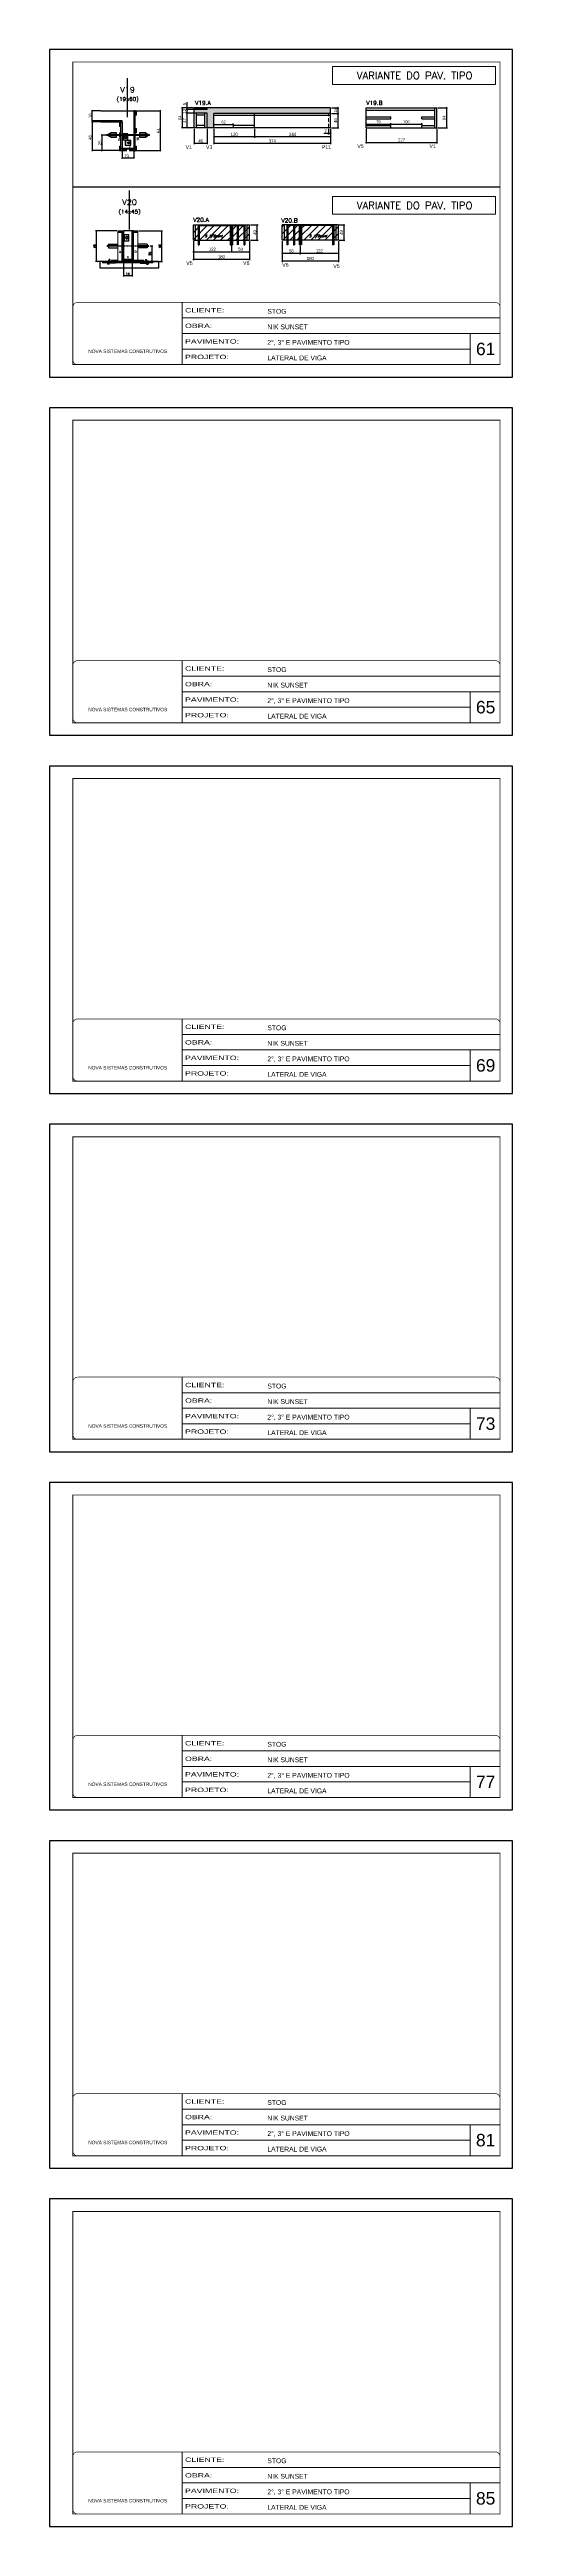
# Model space of a CAD drawing. Extents: x -10448 to -1189, y -11772 to 17235.
# Drawn here: x -10448 to -8963, y -8326 to -384 of the extents above; entities that cross this region are included whole.
import ezdxf
from ezdxf.enums import TextEntityAlignment as Align

# ---------------------------------------------------------------- set-up
doc = ezdxf.new("R2010")
doc.units = 0
for name, pattern in [('CONTINUO', [0]), ('DASHED', [0.75, 0.5, -0.25]), ('HIDDEN', [0.375, 0.25, -0.125])]:
    doc.linetypes.add(name, pattern=pattern)
for name, color, linetype in [('1HACHURA MADEIRAS', 1, 'Continuous'), ('5', 5, 'Continuous'), ('barrote', 251, 'Continuous'), ('COTA', 241, 'Continuous'), ('Cota Seção (2x)', 4, 'Continuous'), ('detalhes', 4, 'Continuous'), ('Painéis', 200, 'Continuous'), ('presilha', 1, 'Continuous'), ('SARR_2.2x7', 40, 'Continuous'), ('SARR_3.5x7', 81, 'Continuous'), ('SARR_EDITAR', 141, 'Continuous'), ('TENSOR', 3, 'Continuous'), ('texto', 7, 'Continuous'), ('Texto de Titulo', 7, 'Continuous'), ('Texto Qtd Sarr', 242, 'Continuous')]:
    doc.layers.add(name, color=color, linetype=linetype)
for name, color, linetype, lineweight in [('CARIMBO', 255, 'Continuous', 9), ('CONCRETO', 251, 'Continuous', 25), ('Folhas', 255, 'Continuous', 9), ('Hachura', 251, 'Continuous', 9), ('Madeira', 126, 'Continuous', 18), ('Sarr 2.2x7', 40, 'Continuous', 9), ('SARRAFO DE PRESSAO', 251, 'DASHED', 9), ('SCO-___-LAJ', 2, 'Continuous', 0), ('Texto Seção', 7, 'Continuous', 15)]:
    doc.layers.add(name, color=color, linetype=linetype, lineweight=lineweight)
doc.layers.add('Laje_Perimetro', color=7, linetype='Continuous', plot=False)
doc.styles.add('ARIAL', font='arial.ttf')
doc.styles.add('COTA TECNICA', font='techl___.ttf', dxfattribs={"height": 10})
doc.styles.add('COTA TECNICA 2X', font='techl___.ttf', dxfattribs={"height": 10})
doc.styles.add('COTA TECNICA-50', font='techl___.ttf', dxfattribs={"height": 9})
doc.styles.add('REGUA-120', font='ROMANS.shx', dxfattribs={"height": 15})
doc.styles.add('Romans', font='romans.shx')
doc.styles.get("Standard").update_dxf_attribs({"font": 'arial.ttf'})
doc.styles.add('TECNICA', font='techb___.ttf', dxfattribs={"height": 10})
doc.styles.add('Tecnologia', font='')
doc.styles.get('Tecnologia').set_extended_font_data('Forgotten Futurist')
doc.dimstyles.new('COTA PAINEL-50', dxfattribs={"dimtxt": 9, "dimasz": 3, "dimexe": 3, "dimexo": 3, "dimgap": 3, "dimtad": 1, "dimdec": 1, "dimzin": 12, "dimdsep": 46, "dimtxsty": 'COTA TECNICA-50', "dimblk1": 'OBLIQUE', "dimblk2": 'OBLIQUE', "dimsah": 1, "dimcen": 0.9, "dimclrd": 4, "dimclre": 4, "dimclrt": 240, "dimadec": 1, "dimazin": 3, "dimtfac": 1, "dimtdec": 1, "dimtmove": 0, "dimatfit": 3, "dimfxl": 1, "dimtolj": 1, "dimtzin": 12, "dimarcsym": 0})
doc.dimstyles.new('Cota Seção (2x)', dxfattribs={"dimtxt": 7, "dimasz": 5, "dimexe": 3, "dimexo": 3, "dimgap": 2, "dimtad": 3, "dimdec": 1, "dimlfac": 0.5, "dimzin": 12, "dimdsep": 46, "dimtxsty": 'Romans', "dimblk": 'ARCHTICK', "dimcen": 0, "dimclrd": 4, "dimclre": 4, "dimclrt": 1, "dimadec": 1, "dimazin": 3, "dimtfac": 1, "dimtdec": 1, "dimtmove": 0, "dimatfit": 3, "dimldrblk": 'OBLIQUE', "dimfxl": 1, "dimtolj": 1, "dimtzin": 12, "dimarcsym": 0})
doc.dimstyles.new('Cota Seção interna', dxfattribs={"dimtxt": 7, "dimasz": 6, "dimexe": 0.18, "dimexo": 2, "dimgap": -4, "dimtad": 3, "dimdec": 1, "dimlfac": 0.5, "dimzin": 12, "dimdsep": 46, "dimtxsty": 'Romans', "dimblk": 'ARCHTICK', "dimcen": 0.09, "dimse1": 1, "dimse2": 1, "dimsd1": 1, "dimsd2": 1, "dimclrd": 180, "dimclre": 5, "dimclrt": 1, "dimadec": 0, "dimazin": 3, "dimtfac": 1, "dimtdec": 1, "dimtofl": 0, "dimtmove": 0, "dimatfit": 3, "dimldrblk": 'ARCHTICK', "dimfxl": 1, "dimtolj": 1, "dimtzin": 0, "dimarcsym": 0})
doc.dimstyles.new('PAINEL', dxfattribs={"dimtxt": 10, "dimasz": 3, "dimexe": 3, "dimexo": 3, "dimgap": 3, "dimtad": 1, "dimdec": 1, "dimzin": 12, "dimdsep": 46, "dimtxsty": 'COTA TECNICA', "dimblk1": 'OBLIQUE', "dimblk2": 'OBLIQUE', "dimsah": 1, "dimcen": 0.9, "dimclrd": 4, "dimclre": 4, "dimclrt": 240, "dimadec": 1, "dimazin": 3, "dimtfac": 1, "dimtdec": 1, "dimtmove": 0, "dimatfit": 3, "dimfxl": 1, "dimtolj": 1, "dimtzin": 12, "dimarcsym": 0})
doc.dimstyles.new('SECAO', dxfattribs={"dimscale": 0.333333, "dimtxt": 5, "dimasz": 9, "dimexe": 3, "dimexo": 3, "dimgap": 3, "dimtad": 1, "dimdec": 1, "dimlfac": 0.5, "dimzin": 12, "dimdsep": 46, "dimtxsty": 'COTA TECNICA 2X', "dimblk1": 'OBLIQUE', "dimblk2": 'OBLIQUE', "dimsah": 1, "dimcen": 0.9, "dimclrd": 4, "dimclre": 4, "dimclrt": 240, "dimadec": 1, "dimazin": 3, "dimtfac": 1, "dimtdec": 1, "dimtmove": 0, "dimatfit": 3, "dimfxl": 1, "dimtolj": 1, "dimtzin": 12, "dimarcsym": 0})
pattern_1 = [(45, (-139682.544, -25639.644), (-11.2253202, 11.2253202), [])]

# ---------------------------------------------------------------- blocks, each defined once
blk = doc.blocks.new('9999999999')
at = {"color": 30, "linetype": 'CONTINUO'}
for p, q in [((98564.6, 34230.2), (98564.6, 34429.4)), ((98564.6, 34379.6), (99584, 34379.6)), ((98564.6, 34329.8), (99488, 34329.8)), ((99584, 34329.8), (99488, 34329.8)), ((99488, 34329.8), (99488, 34230.2)), ((98564.6, 34280), (99488, 34280))]:
    blk.add_line(p, q, dxfattribs=at)
at = {"color": 30, "linetype": 'CONTINUO', "const_width": 2}
blk.add_lwpolyline([(99584, 34230.2), (99584, 34414.4, 0.414214), (99569, 34429.4), (98229, 34429.4, 0.414214), (98214, 34414.4), (98214, 34245.2, 0.414214), (98229, 34230.2), (99584, 34230.2)], format="xyb", dxfattribs=at)
at = {"layer": 'Folhas'}
blk.add_lwpolyline([(98139, 34190.2), (99624, 34190.2), (99624, 35240.2), (98139, 35240.2)], close=True, dxfattribs=at)
at = {"layer": 'Folhas', "color": 30, "const_width": 3}
blk.add_lwpolyline([(98214, 34230.2), (99584, 34230.2), (99584, 35200.2), (98214, 35200.2)], close=True, dxfattribs=at)
at = {"color": 7, "linetype": 'Continuous', "ltscale": 5, "style": 'ARIAL'}
for s, height, p in [('STOG', 15.48, (98837.7, 34393.1)), ('2°, 3° E PAVIMENTO TIPO', 15.483, (98837.7, 34293.5)), ('NIK SUNSET', 15.48, (98837.7, 34343.3)), ('NOVA SISTEMAS CONSTRUTIVOS', 11.059, (98263.2, 34267.2)), ('LATERAL DE VIGA', 15.483, (98837.7, 34243.7))]:
    blk.add_text(s, height=height, dxfattribs=at).set_placement(p)
at = {"layer": 'Folhas', "color": 7, "style": 'Tecnologia', "width": 1.5}
for s, p in [('CLIENTE:', (98573.7, 34397.2)), ('OBRA:', (98573.7, 34347.3)), ('PAVIMENTO:', (98573.7, 34297.5)), ('PROJETO:', (98573.7, 34247.7))]:
    blk.add_text(s, height=14, dxfattribs=at).set_placement(p)
blk = doc.blocks.new('_Oblique')
at = {"color": 0, "linetype": 'ByBlock', "lineweight": -2}
blk.add_line((-0.5, -0.5), (0.5, 0.5), dxfattribs=at)
blk = doc.blocks.new('*D1055')
at = {"layer": 'COTA', "color": 4, "lineweight": -2, "transparency": 16777216}
for p, q in [((-10215.4, -709.6), (-10215.4, -732.8)), ((-10177.4, -709.6), (-10177.4, -732.8)), ((-10215.4, -731.8), (-10177.4, -731.8))]:
    blk.add_line(p, q, dxfattribs=at)
at = {"layer": 'Defpoints', "color": 0, "transparency": 16777216}
for p in [(-10215.4, -708.6), (-10177.4, -708.6), (-10177.4, -731.8)]:
    blk.add_point(p, dxfattribs=at)
at = {"layer": 'COTA', "color": 4, "lineweight": -2, "transparency": 16777216, "xscale": 3, "yscale": 3, "zscale": 3, "rotation": 180}
blk.add_blockref('_Oblique', (-10215.4, -731.8), dxfattribs=at)
at = {"layer": 'COTA', "color": 4, "lineweight": -2, "transparency": 16777216, "xscale": 3, "yscale": 3, "zscale": 3}
blk.add_blockref('_Oblique', (-10177.4, -731.8), dxfattribs=at)
at = {"layer": 'COTA', "color": 240, "transparency": 16777216, "insert": (-10201.4, -725.7), "char_height": 10, "attachment_point": 5, "style": 'COTA TECNICA 2X'}
blk.add_mtext('\\A1;19', dxfattribs=at)
blk = doc.blocks.new('*D1056')
at = {"layer": 'COTA', "color": 4, "lineweight": -2, "transparency": 16777216}
for p, q in [((-10168.4, -580.6), (-10091.9, -580.6)), ((-10092.9, -580.6), (-10092.9, -708.6)), ((-10168.4, -708.6), (-10091.9, -708.6))]:
    blk.add_line(p, q, dxfattribs=at)
at = {"layer": 'Defpoints', "color": 0, "transparency": 16777216}
for p in [(-10169.4, -580.6, 0), (-10169.4, -708.6, 0), (-10092.9, -708.6)]:
    blk.add_point(p, dxfattribs=at)
at = {"layer": 'COTA', "color": 4, "lineweight": -2, "transparency": 16777216, "xscale": 3, "yscale": 3, "zscale": 3}
for p, rotation in [((-10092.9, -580.6), 90), ((-10092.9, -708.6), 270)]:
    blk.add_blockref('_Oblique', p, dxfattribs=dict(at, rotation=rotation))
at = {"layer": 'COTA', "color": 240, "transparency": 16777216, "insert": (-10099, -644.6), "char_height": 10, "attachment_point": 5, "rotation": 90, "style": 'COTA TECNICA 2X'}
blk.add_mtext('\\A1;64', dxfattribs=at)
blk = doc.blocks.new('*D1057')
at = {"layer": 'COTA', "color": 4, "lineweight": -2, "transparency": 16777216}
for p, q in [((-10285.1, -616.6), (-10312.5, -616.6)), ((-10311.5, -616.6), (-10311.5, -708.6)), ((-10224.4, -708.6), (-10312.5, -708.6))]:
    blk.add_line(p, q, dxfattribs=at)
at = {"layer": 'Defpoints', "color": 0, "transparency": 16777216}
for p in [(-10284.1, -616.6), (-10311.5, -708.6), (-10223.4, -708.6, 0)]:
    blk.add_point(p, dxfattribs=at)
at = {"layer": 'COTA', "color": 4, "lineweight": -2, "transparency": 16777216, "xscale": 3, "yscale": 3, "zscale": 3}
for p, rotation in [((-10311.5, -616.6), 90), ((-10311.5, -708.6), 270)]:
    blk.add_blockref('_Oblique', p, dxfattribs=dict(at, rotation=rotation))
at = {"layer": 'COTA', "color": 240, "transparency": 16777216, "insert": (-10317.6, -666.6), "char_height": 10, "attachment_point": 5, "rotation": 90, "style": 'COTA TECNICA 2X'}
blk.add_mtext('\\A1;46', dxfattribs=at)
blk = doc.blocks.new('*D1058')
at = {"layer": 'COTA', "color": 4, "lineweight": -2, "transparency": 16777216}
for p, q in [((-10266.7, -658.6), (-10281.4, -658.6)), ((-10266.7, -708.6), (-10281.4, -708.6)), ((-10280.4, -658.6), (-10280.4, -708.6))]:
    blk.add_line(p, q, dxfattribs=at)
at = {"layer": 'Defpoints', "color": 0, "transparency": 16777216}
for p in [(-10280.4, -708.6), (-10265.7, -658.6), (-10265.7, -708.6)]:
    blk.add_point(p, dxfattribs=at)
at = {"layer": 'COTA', "color": 4, "lineweight": -2, "transparency": 16777216, "xscale": 3, "yscale": 3, "zscale": 3}
for p, rotation in [((-10280.4, -658.6), 90), ((-10280.4, -708.6), 270)]:
    blk.add_blockref('_Oblique', p, dxfattribs=dict(at, rotation=rotation))
at = {"layer": 'COTA', "color": 240, "transparency": 16777216, "insert": (-10286.5, -683.6), "char_height": 10, "attachment_point": 5, "rotation": 90, "style": 'COTA TECNICA 2X'}
blk.add_mtext('\\A1;25', dxfattribs=at)
blk = doc.blocks.new('*D1059')
at = {"layer": 'COTA', "color": 4, "lineweight": -2, "transparency": 16777216}
for p, q in [((-10284.9, -580.6), (-10312.5, -580.6)), ((-10285.1, -612.6), (-10312.5, -612.6)), ((-10311.5, -612.6), (-10311.5, -580.6))]:
    blk.add_line(p, q, dxfattribs=at)
at = {"layer": 'Defpoints', "color": 0, "transparency": 16777216}
for p in [(-10311.5, -580.6), (-10284.1, -612.6), (-10283.9, -580.6)]:
    blk.add_point(p, dxfattribs=at)
at = {"layer": 'COTA', "color": 4, "lineweight": -2, "transparency": 16777216, "xscale": 3, "yscale": 3, "zscale": 3}
for p, rotation in [((-10311.5, -580.6), 90), ((-10311.5, -612.6), 270)]:
    blk.add_blockref('_Oblique', p, dxfattribs=dict(at, rotation=rotation))
at = {"layer": 'COTA', "color": 240, "transparency": 16777216, "insert": (-10317.6, -596.6), "char_height": 10, "attachment_point": 5, "rotation": 90, "style": 'COTA TECNICA 2X'}
blk.add_mtext('\\A1;16', dxfattribs=at)
blk = doc.blocks.new('*D2121')
at = {"layer": 'Cota Seção (2x)', "color": 180, "lineweight": -2, "transparency": 16777216}
for p, q in [((-10197.4, -655.1), (-10212.4, -655.1)), ((-10212.4, -655.1), (-10212.4, -674.1)), ((-10212.4, -674.1), (-10197.4, -674.1)), ((-10197.4, -674.1), (-10197.4, -655.1))]:
    blk.add_line(p, q, dxfattribs=at)
at = {"layer": 'Defpoints', "color": 0, "transparency": 16777216}
for p in [(-10193.4, -580.6), (-10177.4, -580.6), (-10177.4, -700.6)]:
    blk.add_point(p, dxfattribs=at)
at = {"layer": 'Cota Seção (2x)', "color": 1, "transparency": 16777216, "insert": (-10204.9, -664.6), "char_height": 7, "attachment_point": 5, "rotation": 90, "style": 'Romans'}
blk.add_mtext('\\A1;60', dxfattribs=at)
blk = doc.blocks.new('_ArchTick')
at = {"color": 0, "linetype": 'ByBlock', "const_width": 0.15}
blk.add_lwpolyline([(-0.5, -0.5), (0.5, 0.5)], dxfattribs=at)
blk = doc.blocks.new('*D2122')
at = {"layer": 'Cota Seção (2x)', "color": 180, "lineweight": -2, "transparency": 16777216}
for p, q in [((-10187.4, -675.9), (-10205.4, -675.9)), ((-10205.4, -675.9), (-10205.4, -690.9)), ((-10205.4, -690.9), (-10187.4, -690.9)), ((-10187.4, -690.9), (-10187.4, -675.9))]:
    blk.add_line(p, q, dxfattribs=at)
at = {"layer": 'Defpoints', "color": 0, "transparency": 16777216}
for p in [(-10215.4, -700.6), (-10177.4, -694.9), (-10177.4, -700.6)]:
    blk.add_point(p, dxfattribs=at)
at = {"layer": 'Cota Seção (2x)', "color": 1, "transparency": 16777216, "insert": (-10196.4, -683.4), "char_height": 7, "attachment_point": 5, "style": 'Romans'}
blk.add_mtext('\\A1;19', dxfattribs=at)
blk = doc.blocks.new('titulo1')
at = {"layer": 'Defpoints', "color": 252, "linetype": 'HIDDEN', "ltscale": 2}
blk.add_line((0, 0), (0, 125), dxfattribs=at)
at = {"layer": 'Defpoints', "style": 'Romans', "oblique": 15}
blk.add_attdef('FOLHA', text='', height=10, dxfattribs=at).set_placement((0, 15.6), align=Align.MIDDLE_CENTER)
at = {"layer": 'Texto Qtd Sarr', "color": 3, "style": 'Romans', "oblique": 15}
for tag, height, p in [('TITULO', 17, (0, 71.4)), ('SEÇÃO', 12, (0, 41.5))]:
    blk.add_attdef(tag, text='', height=height, dxfattribs=at).set_placement(p, align=Align.MIDDLE_CENTER)
blk = doc.blocks.new('*D1060')
at = {"layer": 'COTA', "color": 4, "linetype": 'ByBlock', "lineweight": -2, "transparency": 16777216}
for p, q in [((-9790.8, -638.3), (-9790.8, -667.4)), ((-9546.8, -664.4), (-9790.8, -664.4)), ((-9546.8, -638.3), (-9546.8, -667.4))]:
    blk.add_line(p, q, dxfattribs=at)
at = {"layer": 'Defpoints', "color": 0, "linetype": 'ByBlock', "transparency": 16777216}
for p in [(-9790.8, -635.3), (-9546.8, -635.3), (-9790.8, -664.4)]:
    blk.add_point(p, dxfattribs=at)
at = {"layer": 'COTA', "color": 4, "linetype": 'ByBlock', "lineweight": -2, "transparency": 16777216, "xscale": 3, "yscale": 3, "zscale": 3, "rotation": 180}
blk.add_blockref('_Oblique', (-9790.8, -664.4), dxfattribs=at)
at = {"layer": 'COTA', "color": 4, "linetype": 'ByBlock', "lineweight": -2, "transparency": 16777216, "xscale": 3, "yscale": 3, "zscale": 3}
blk.add_blockref('_Oblique', (-9546.8, -664.4), dxfattribs=at)
at = {"layer": 'COTA', "color": 240, "linetype": 'ByBlock', "transparency": 16777216, "insert": (-9668.8, -656.3), "char_height": 10, "attachment_point": 5, "style": 'COTA TECNICA'}
blk.add_mtext('\\A1;244', dxfattribs=at)
blk = doc.blocks.new('*D1061')
at = {"layer": 'COTA', "color": 4, "linetype": 'ByBlock', "lineweight": -2, "transparency": 16777216}
for p, q in [((-9920.8, -638.3), (-9920.8, -667.4)), ((-9790.8, -664.4), (-9920.8, -664.4)), ((-9790.8, -638.3), (-9790.8, -667.4))]:
    blk.add_line(p, q, dxfattribs=at)
at = {"layer": 'Defpoints', "color": 0, "linetype": 'ByBlock', "transparency": 16777216}
for p in [(-9920.8, -635.3), (-9790.8, -635.3), (-9920.8, -664.4)]:
    blk.add_point(p, dxfattribs=at)
at = {"layer": 'COTA', "color": 4, "linetype": 'ByBlock', "lineweight": -2, "transparency": 16777216, "xscale": 3, "yscale": 3, "zscale": 3, "rotation": 180}
blk.add_blockref('_Oblique', (-9920.8, -664.4), dxfattribs=at)
at = {"layer": 'COTA', "color": 4, "linetype": 'ByBlock', "lineweight": -2, "transparency": 16777216, "xscale": 3, "yscale": 3, "zscale": 3}
blk.add_blockref('_Oblique', (-9790.8, -664.4), dxfattribs=at)
at = {"layer": 'COTA', "color": 240, "linetype": 'ByBlock', "transparency": 16777216, "insert": (-9855.8, -656.2), "char_height": 10, "attachment_point": 5, "style": 'COTA TECNICA'}
blk.add_mtext('\\A1;130', dxfattribs=at)
blk = doc.blocks.new('*D2123')
at = {"layer": 'COTA', "color": 4, "linetype": 'ByBlock', "lineweight": -2, "transparency": 16777216}
for p, q in [((-9920.8, -638.3), (-9920.8, -688.2)), ((-9546.8, -685.2), (-9920.8, -685.2)), ((-9546.8, -638.3), (-9546.8, -688.2))]:
    blk.add_line(p, q, dxfattribs=at)
at = {"layer": 'Defpoints', "color": 0, "linetype": 'ByBlock', "transparency": 16777216}
for p in [(-9920.8, -635.3), (-9546.8, -635.3), (-9920.8, -685.2)]:
    blk.add_point(p, dxfattribs=at)
at = {"layer": 'COTA', "color": 4, "linetype": 'ByBlock', "lineweight": -2, "transparency": 16777216, "xscale": 3, "yscale": 3, "zscale": 3, "rotation": 180}
blk.add_blockref('_Oblique', (-9920.8, -685.2), dxfattribs=at)
at = {"layer": 'COTA', "color": 4, "linetype": 'ByBlock', "lineweight": -2, "transparency": 16777216, "xscale": 3, "yscale": 3, "zscale": 3}
blk.add_blockref('_Oblique', (-9546.8, -685.2), dxfattribs=at)
at = {"layer": 'COTA', "color": 240, "linetype": 'ByBlock', "transparency": 16777216, "insert": (-9733.8, -677), "char_height": 10, "attachment_point": 5, "style": 'COTA TECNICA'}
blk.add_mtext('\\A1;374', dxfattribs=at)
blk = doc.blocks.new('*D2124')
at = {"layer": 'COTA', "color": 4, "linetype": 'ByBlock', "lineweight": -2, "transparency": 16777216}
for p, q in [((-9543.8, -589.3), (-9519.9, -589.3)), ((-9543.8, -635.3), (-9519.9, -635.3)), ((-9522.9, -635.3), (-9522.9, -589.3))]:
    blk.add_line(p, q, dxfattribs=at)
at = {"layer": 'Defpoints', "color": 0, "linetype": 'ByBlock', "transparency": 16777216}
for p in [(-9546.8, -589.3), (-9546.8, -635.3), (-9522.9, -589.3)]:
    blk.add_point(p, dxfattribs=at)
at = {"layer": 'COTA', "color": 4, "linetype": 'ByBlock', "lineweight": -2, "transparency": 16777216, "xscale": 3, "yscale": 3, "zscale": 3}
for p, rotation in [((-9522.9, -589.3), 90), ((-9522.9, -635.3), 270)]:
    blk.add_blockref('_Oblique', p, dxfattribs=dict(at, rotation=rotation))
at = {"layer": 'COTA', "color": 240, "linetype": 'ByBlock', "transparency": 16777216, "insert": (-9531, -612.3), "char_height": 10, "attachment_point": 5, "rotation": 90, "style": 'COTA TECNICA'}
blk.add_mtext('\\A1;46', dxfattribs=at)
blk = doc.blocks.new('*D2125')
at = {"layer": 'COTA', "color": 4, "linetype": 'ByBlock', "lineweight": -2, "transparency": 16777216}
for p, q in [((-9983.8, -638.3), (-9983.8, -688.2)), ((-9942.8, -685.2), (-9983.8, -685.2)), ((-9942.8, -638.3), (-9942.8, -688.2))]:
    blk.add_line(p, q, dxfattribs=at)
at = {"layer": 'Defpoints', "color": 0, "linetype": 'ByBlock', "transparency": 16777216}
for p in [(-9983.8, -635.3), (-9942.8, -635.3), (-9983.8, -685.2)]:
    blk.add_point(p, dxfattribs=at)
at = {"layer": 'COTA', "color": 4, "linetype": 'ByBlock', "lineweight": -2, "transparency": 16777216, "xscale": 3, "yscale": 3, "zscale": 3, "rotation": 180}
blk.add_blockref('_Oblique', (-9983.8, -685.2), dxfattribs=at)
at = {"layer": 'COTA', "color": 4, "linetype": 'ByBlock', "lineweight": -2, "transparency": 16777216, "xscale": 3, "yscale": 3, "zscale": 3}
blk.add_blockref('_Oblique', (-9942.8, -685.2), dxfattribs=at)
at = {"layer": 'COTA', "color": 240, "linetype": 'ByBlock', "transparency": 16777216, "insert": (-9963.3, -677.1), "char_height": 10, "attachment_point": 5, "style": 'COTA TECNICA'}
blk.add_mtext('\\A1;41', dxfattribs=at)
blk = doc.blocks.new('*D1062')
at = {"layer": 'COTA', "color": 4, "linetype": 'ByBlock', "lineweight": -2, "transparency": 16777216}
for p, q in [((-9986.8, -588.3), (-10009.9, -588.3)), ((-9986.8, -635.3), (-10009.9, -635.3)), ((-10006.9, -635.3), (-10006.9, -588.3))]:
    blk.add_line(p, q, dxfattribs=at)
at = {"layer": 'Defpoints', "color": 0, "linetype": 'ByBlock', "transparency": 16777216}
for p in [(-10006.9, -588.3), (-9983.8, -588.3), (-9983.8, -635.3)]:
    blk.add_point(p, dxfattribs=at)
at = {"layer": 'COTA', "color": 4, "linetype": 'ByBlock', "lineweight": -2, "transparency": 16777216, "xscale": 3, "yscale": 3, "zscale": 3}
for p, rotation in [((-10006.9, -588.3), 90), ((-10006.9, -635.3), 270)]:
    blk.add_blockref('_Oblique', p, dxfattribs=dict(at, rotation=rotation))
at = {"layer": 'COTA', "color": 240, "linetype": 'ByBlock', "transparency": 16777216, "insert": (-10015, -611.8), "char_height": 10, "attachment_point": 5, "rotation": 90, "style": 'COTA TECNICA'}
blk.add_mtext('\\A1;47', dxfattribs=at)
blk = doc.blocks.new('*D1063')
at = {"layer": 'COTA', "color": 4, "linetype": 'ByBlock', "lineweight": -2, "transparency": 16777216}
for p, q in [((-9986.8, -576.3), (-10009.9, -576.3)), ((-9986.8, -588.3), (-10009.9, -588.3)), ((-10006.9, -588.3), (-10006.9, -576.3))]:
    blk.add_line(p, q, dxfattribs=at)
at = {"layer": 'Defpoints', "color": 0, "linetype": 'ByBlock', "transparency": 16777216}
for p in [(-10006.9, -576.3), (-9983.8, -576.3), (-9983.8, -588.3)]:
    blk.add_point(p, dxfattribs=at)
at = {"layer": 'COTA', "color": 4, "linetype": 'ByBlock', "lineweight": -2, "transparency": 16777216, "xscale": 3, "yscale": 3, "zscale": 3}
for p, rotation in [((-10006.9, -576.3), 90), ((-10006.9, -588.3), 270)]:
    blk.add_blockref('_Oblique', p, dxfattribs=dict(at, rotation=rotation))
at = {"layer": 'COTA', "color": 240, "linetype": 'ByBlock', "transparency": 16777216, "insert": (-10015, -582.3), "char_height": 10, "attachment_point": 5, "rotation": 90, "style": 'COTA TECNICA'}
blk.add_mtext('\\A1;12', dxfattribs=at)
blk = doc.blocks.new('*D1064')
at = {"layer": 'COTA', "color": 4, "linetype": 'ByBlock', "lineweight": -2, "transparency": 16777216}
for p, q in [((-9986.8, -571.3), (-10024.8, -571.3)), ((-9986.8, -635.3), (-10024.8, -635.3)), ((-10021.8, -635.3), (-10021.8, -571.3))]:
    blk.add_line(p, q, dxfattribs=at)
at = {"layer": 'Defpoints', "color": 0, "linetype": 'ByBlock', "transparency": 16777216}
for p in [(-10021.8, -571.3), (-9983.8, -571.3), (-9983.8, -635.3)]:
    blk.add_point(p, dxfattribs=at)
at = {"layer": 'COTA', "color": 4, "linetype": 'ByBlock', "lineweight": -2, "transparency": 16777216, "xscale": 3, "yscale": 3, "zscale": 3}
for p, rotation in [((-10021.8, -571.3), 90), ((-10021.8, -635.3), 270)]:
    blk.add_blockref('_Oblique', p, dxfattribs=dict(at, rotation=rotation))
at = {"layer": 'COTA', "color": 240, "linetype": 'ByBlock', "transparency": 16777216, "insert": (-10029.9, -603.3), "char_height": 10, "attachment_point": 5, "rotation": 90, "style": 'COTA TECNICA'}
blk.add_mtext('\\A1;64', dxfattribs=at)
blk = doc.blocks.new('*D2126')
at = {"layer": 'COTA', "color": 4, "linetype": 'ByBlock', "lineweight": -2, "transparency": 16777216}
for p, q in [((-10006.9, -571.3), (-10006.9, -553.2)), ((-9986.8, -571.3), (-10009.9, -571.3)), ((-9986.8, -576.3), (-10009.9, -576.3)), ((-10006.9, -576.3), (-10006.9, -571.3)), ((-10006.9, -576.3), (-10006.9, -579.3))]:
    blk.add_line(p, q, dxfattribs=at)
at = {"layer": 'Defpoints', "color": 0, "linetype": 'ByBlock', "transparency": 16777216}
for p in [(-10006.9, -571.3), (-9983.8, -571.3), (-9983.8, -576.3)]:
    blk.add_point(p, dxfattribs=at)
at = {"layer": 'COTA', "color": 4, "linetype": 'ByBlock', "lineweight": -2, "transparency": 16777216, "xscale": 3, "yscale": 3, "zscale": 3}
for p, rotation in [((-10006.9, -571.3), 270), ((-10006.9, -576.3), 90)]:
    blk.add_blockref('_Oblique', p, dxfattribs=dict(at, rotation=rotation))
at = {"layer": 'COTA', "color": 240, "linetype": 'ByBlock', "transparency": 16777216, "insert": (-10015, -559.2), "char_height": 10, "attachment_point": 5, "rotation": 90, "style": 'COTA TECNICA'}
blk.add_mtext('\\A1;5', dxfattribs=at)
blk = doc.blocks.new('*D2127')
at = {"layer": 'COTA', "color": 4, "linetype": 'ByBlock', "lineweight": -2, "transparency": 16777216}
for p, q in [((-9553.8, -653.8), (-9568.6, -653.8)), ((-9553.8, -638.3), (-9553.8, -656.8)), ((-9546.8, -653.8), (-9553.8, -653.8)), ((-9546.8, -638.3), (-9546.8, -656.8))]:
    blk.add_line(p, q, dxfattribs=at)
at = {"layer": 'Defpoints', "color": 0, "linetype": 'ByBlock', "transparency": 16777216}
for p in [(-9553.8, -635.3), (-9546.8, -635.3), (-9553.8, -653.8)]:
    blk.add_point(p, dxfattribs=at)
at = {"layer": 'COTA', "color": 4, "linetype": 'ByBlock', "lineweight": -2, "transparency": 16777216, "xscale": 3, "yscale": 3, "zscale": 3, "rotation": 180}
blk.add_blockref('_Oblique', (-9553.8, -653.8), dxfattribs=at)
at = {"layer": 'COTA', "color": 4, "linetype": 'ByBlock', "lineweight": -2, "transparency": 16777216, "xscale": 3, "yscale": 3, "zscale": 3}
blk.add_blockref('_Oblique', (-9546.8, -653.8), dxfattribs=at)
at = {"layer": 'COTA', "color": 240, "linetype": 'ByBlock', "transparency": 16777216, "insert": (-9562.7, -645.7), "char_height": 10, "attachment_point": 5, "style": 'COTA TECNICA'}
blk.add_mtext('\\A1;7', dxfattribs=at)
blk = doc.blocks.new('*D2128')
at = {"layer": 'COTA', "color": 4, "linetype": 'ByBlock', "lineweight": -2, "transparency": 16777216}
for p, q in [((-9432.8, -638.3), (-9432.8, -685.2)), ((-9432.8, -682.2), (-9205.8, -682.2)), ((-9205.8, -638.3), (-9205.8, -685.2))]:
    blk.add_line(p, q, dxfattribs=at)
at = {"layer": 'Defpoints', "color": 0, "linetype": 'ByBlock', "transparency": 16777216}
for p in [(-9432.8, -635.3), (-9205.8, -635.3), (-9205.8, -682.2)]:
    blk.add_point(p, dxfattribs=at)
at = {"layer": 'COTA', "color": 4, "linetype": 'ByBlock', "lineweight": -2, "transparency": 16777216, "xscale": 3, "yscale": 3, "zscale": 3, "rotation": 180}
blk.add_blockref('_Oblique', (-9432.8, -682.2), dxfattribs=at)
at = {"layer": 'COTA', "color": 4, "linetype": 'ByBlock', "lineweight": -2, "transparency": 16777216, "xscale": 3, "yscale": 3, "zscale": 3}
blk.add_blockref('_Oblique', (-9205.8, -682.2), dxfattribs=at)
at = {"layer": 'COTA', "color": 240, "linetype": 'ByBlock', "transparency": 16777216, "insert": (-9319.3, -674.1), "char_height": 10, "attachment_point": 5, "style": 'COTA TECNICA'}
blk.add_mtext('\\A1;227', dxfattribs=at)
blk = doc.blocks.new('*D1065')
at = {"layer": 'COTA', "color": 4, "linetype": 'ByBlock', "lineweight": -2, "transparency": 16777216}
for p, q in [((-9202.8, -571.3), (-9171.2, -571.3)), ((-9202.8, -635.3), (-9171.2, -635.3)), ((-9174.2, -635.3), (-9174.2, -571.3))]:
    blk.add_line(p, q, dxfattribs=at)
at = {"layer": 'Defpoints', "color": 0, "linetype": 'ByBlock', "transparency": 16777216}
for p in [(-9205.8, -571.3), (-9205.8, -635.3), (-9174.2, -571.3)]:
    blk.add_point(p, dxfattribs=at)
at = {"layer": 'COTA', "color": 4, "linetype": 'ByBlock', "lineweight": -2, "transparency": 16777216, "xscale": 3, "yscale": 3, "zscale": 3}
for p, rotation in [((-9174.2, -571.3), 90), ((-9174.2, -635.3), 270)]:
    blk.add_blockref('_Oblique', p, dxfattribs=dict(at, rotation=rotation))
at = {"layer": 'COTA', "color": 240, "linetype": 'ByBlock', "transparency": 16777216, "insert": (-9182.3, -603.3), "char_height": 10, "attachment_point": 5, "rotation": 90, "style": 'COTA TECNICA'}
blk.add_mtext('\\A1;64', dxfattribs=at)
blk = doc.blocks.new('*D2129')
at = {"layer": 'COTA', "color": 4, "linetype": 'ByBlock', "lineweight": -2, "transparency": 16777216}
for p, q in [((-9543.8, -571.3), (-9519.9, -571.3)), ((-9543.8, -589.3), (-9519.9, -589.3)), ((-9522.9, -589.3), (-9522.9, -571.3))]:
    blk.add_line(p, q, dxfattribs=at)
at = {"layer": 'Defpoints', "color": 0, "linetype": 'ByBlock', "transparency": 16777216}
for p in [(-9546.8, -571.3), (-9546.8, -589.3), (-9522.9, -571.3)]:
    blk.add_point(p, dxfattribs=at)
at = {"layer": 'COTA', "color": 4, "linetype": 'ByBlock', "lineweight": -2, "transparency": 16777216, "xscale": 3, "yscale": 3, "zscale": 3}
for p, rotation in [((-9522.9, -571.3), 90), ((-9522.9, -589.3), 270)]:
    blk.add_blockref('_Oblique', p, dxfattribs=dict(at, rotation=rotation))
at = {"layer": 'COTA', "color": 240, "linetype": 'ByBlock', "transparency": 16777216, "insert": (-9530.5, -580.3), "char_height": 9, "attachment_point": 5, "rotation": 90, "style": 'COTA TECNICA-50'}
blk.add_mtext('\\A1;18', dxfattribs=at)
blk = doc.blocks.new('*D2130')
at = {"layer": 'COTA', "color": 4, "linetype": 'ByBlock', "lineweight": -2, "transparency": 16777216}
for p, q in [((-9920.8, -632.3), (-9920.8, -621.7)), ((-9920.8, -624.7), (-9858.8, -624.7)), ((-9858.8, -625.3), (-9858.8, -621.7))]:
    blk.add_line(p, q, dxfattribs=at)
at = {"layer": 'Defpoints', "color": 0, "linetype": 'ByBlock', "transparency": 16777216}
for p in [(-9920.8, -635.3), (-9858.8, -624.7), (-9858.8, -628.3)]:
    blk.add_point(p, dxfattribs=at)
at = {"layer": 'COTA', "color": 4, "linetype": 'ByBlock', "lineweight": -2, "transparency": 16777216, "xscale": 3, "yscale": 3, "zscale": 3, "rotation": 180}
blk.add_blockref('_Oblique', (-9920.8, -624.7), dxfattribs=at)
at = {"layer": 'COTA', "color": 4, "linetype": 'ByBlock', "lineweight": -2, "transparency": 16777216, "xscale": 3, "yscale": 3, "zscale": 3}
blk.add_blockref('_Oblique', (-9858.8, -624.7), dxfattribs=at)
at = {"layer": 'COTA', "color": 240, "linetype": 'ByBlock', "transparency": 16777216, "insert": (-9889.8, -617.1), "char_height": 9, "attachment_point": 5, "style": 'COTA TECNICA-50'}
blk.add_mtext('\\A1;62', dxfattribs=at)
blk = doc.blocks.new('*D2131')
at = {"layer": 'COTA', "color": 4, "linetype": 'ByBlock', "lineweight": -2, "transparency": 16777216}
for p, q in [((-9353.8, -625.3), (-9353.8, -620.6)), ((-9353.8, -623.6), (-9253.8, -623.6)), ((-9253.8, -625.3), (-9253.8, -620.6))]:
    blk.add_line(p, q, dxfattribs=at)
at = {"layer": 'Defpoints', "color": 0, "linetype": 'ByBlock', "transparency": 16777216}
for p in [(-9353.8, -628.3), (-9253.8, -623.6), (-9253.8, -628.3)]:
    blk.add_point(p, dxfattribs=at)
at = {"layer": 'COTA', "color": 4, "linetype": 'ByBlock', "lineweight": -2, "transparency": 16777216, "xscale": 3, "yscale": 3, "zscale": 3, "rotation": 180}
blk.add_blockref('_Oblique', (-9353.8, -623.6), dxfattribs=at)
at = {"layer": 'COTA', "color": 4, "linetype": 'ByBlock', "lineweight": -2, "transparency": 16777216, "xscale": 3, "yscale": 3, "zscale": 3}
blk.add_blockref('_Oblique', (-9253.8, -623.6), dxfattribs=at)
at = {"layer": 'COTA', "color": 240, "linetype": 'ByBlock', "transparency": 16777216, "insert": (-9303.8, -616), "char_height": 9, "attachment_point": 5, "style": 'COTA TECNICA-50'}
blk.add_mtext('\\A1;100', dxfattribs=at)
blk = doc.blocks.new('*D2132')
at = {"layer": 'COTA', "color": 4, "linetype": 'ByBlock', "lineweight": -2, "transparency": 16777216}
for p, q in [((-9432.8, -625.3), (-9432.8, -620.6)), ((-9432.8, -623.6), (-9353.8, -623.6)), ((-9353.8, -625.3), (-9353.8, -620.6))]:
    blk.add_line(p, q, dxfattribs=at)
at = {"layer": 'Defpoints', "color": 0, "linetype": 'ByBlock', "transparency": 16777216}
for p in [(-9432.8, -628.3), (-9353.8, -623.6), (-9353.8, -628.3)]:
    blk.add_point(p, dxfattribs=at)
at = {"layer": 'COTA', "color": 4, "linetype": 'ByBlock', "lineweight": -2, "transparency": 16777216, "xscale": 3, "yscale": 3, "zscale": 3, "rotation": 180}
blk.add_blockref('_Oblique', (-9432.8, -623.6), dxfattribs=at)
at = {"layer": 'COTA', "color": 4, "linetype": 'ByBlock', "lineweight": -2, "transparency": 16777216, "xscale": 3, "yscale": 3, "zscale": 3}
blk.add_blockref('_Oblique', (-9353.8, -623.6), dxfattribs=at)
at = {"layer": 'COTA', "color": 240, "linetype": 'ByBlock', "transparency": 16777216, "insert": (-9393.3, -616), "char_height": 9, "attachment_point": 5, "style": 'COTA TECNICA-50'}
blk.add_mtext('\\A1;79', dxfattribs=at)
blk = doc.blocks.new('*D1066')
at = {"layer": 'COTA', "color": 4, "lineweight": -2, "transparency": 16777216}
for p, q in [((-10232.2, -966.1), (-10300.9, -966.1)), ((-10297.9, -1064.1), (-10297.9, -966.1)), ((-10252.2, -1064.1), (-10300.9, -1064.1))]:
    blk.add_line(p, q, dxfattribs=at)
at = {"layer": 'Defpoints', "color": 0, "transparency": 16777216}
for p in [(-10297.9, -966.1), (-10229.2, -966.1), (-10249.2, -1064.1)]:
    blk.add_point(p, dxfattribs=at)
at = {"layer": 'COTA', "color": 4, "lineweight": -2, "transparency": 16777216, "xscale": 5, "yscale": 5, "zscale": 5}
for p, rotation in [((-10297.9, -966.1), 90), ((-10297.9, -1064.1), 270)]:
    blk.add_blockref('_ArchTick', p, dxfattribs=dict(at, rotation=rotation))
at = {"layer": 'COTA', "color": 1, "transparency": 16777216, "insert": (-10303.4, -1015.1), "char_height": 7, "attachment_point": 5, "rotation": 90, "style": 'Romans'}
blk.add_mtext('\\A1;49', dxfattribs=at)
blk = doc.blocks.new('*D1067')
at = {"layer": 'Cota Seção (2x)', "color": 180, "lineweight": -2, "transparency": 16777216}
for p, q in [((-10193.4, -978.6), (-10208.4, -978.6)), ((-10208.4, -978.6), (-10208.4, -997.9)), ((-10208.4, -997.9), (-10193.4, -997.9)), ((-10193.4, -997.9), (-10193.4, -978.6))]:
    blk.add_line(p, q, dxfattribs=at)
at = {"layer": 'Defpoints', "color": 0, "transparency": 16777216}
for p in [(-10211.2, -966.1), (-10189.4, -966.1), (-10211.2, -1056.1)]:
    blk.add_point(p, dxfattribs=at)
at = {"layer": 'Cota Seção (2x)', "color": 1, "transparency": 16777216, "insert": (-10200.9, -988.3), "char_height": 7, "attachment_point": 5, "rotation": 90, "style": 'Romans'}
blk.add_mtext('\\A1;45', dxfattribs=at)
blk = doc.blocks.new('*D1068')
at = {"layer": 'COTA', "color": 4, "lineweight": -2, "transparency": 16777216}
for p, q in [((-10162.2, -966.1), (-10085.8, -966.1)), ((-10088.8, -966.1), (-10088.8, -1064.1)), ((-10142.2, -1064.1), (-10085.8, -1064.1))]:
    blk.add_line(p, q, dxfattribs=at)
at = {"layer": 'Defpoints', "color": 0, "transparency": 16777216}
for p in [(-10165.2, -966.1), (-10145.2, -1064.1), (-10088.8, -1064.1)]:
    blk.add_point(p, dxfattribs=at)
at = {"layer": 'COTA', "color": 4, "lineweight": -2, "transparency": 16777216, "xscale": 5, "yscale": 5, "zscale": 5}
for p, rotation in [((-10088.8, -966.1), 90), ((-10088.8, -1064.1), 270)]:
    blk.add_blockref('_ArchTick', p, dxfattribs=dict(at, rotation=rotation))
at = {"layer": 'COTA', "color": 1, "transparency": 16777216, "insert": (-10094.3, -1015.1), "char_height": 7, "attachment_point": 5, "rotation": 90, "style": 'Romans'}
blk.add_mtext('\\A1;49', dxfattribs=at)
blk = doc.blocks.new('PRESILHA METÁLICA 1')
at = {"layer": 'presilha'}
for p, q in [((0, 13), (6, 13)), ((0, 13), (0, 0)), ((6, 0), (0, 0)), ((6, 15), (7, 15)), ((6, -3), (6, 15)), ((6, 13), (6, 0)), ((7, 11), (7, 20)), ((7, 15), (7, -3)), ((38, 4), (7, 4)), ((12, 21), (9, 21)), ((9, 12), (9, 19)), ((12, 19), (10, 19)), ((38, 11), (10, 11)), ((12, 21), (12, 19)), ((38, 11), (38, 4)), ((7, -3), (6, -3))]:
    blk.add_line(p, q, dxfattribs=at)
for centre, radius, start, end in [((9, 20), 1.14, 90, 180), ((10, 19), 0.57, 90, 180), ((10, 12), 0.57, 180, 270)]:
    blk.add_arc(centre, radius, start, end, dxfattribs=at)
blk = doc.blocks.new('*D1069')
at = {"layer": 'COTA', "color": 4, "lineweight": -2, "transparency": 16777216}
for p, q in [((-10211.2, -1067.1), (-10211.2, -1111.8)), ((-10211.2, -1108.8), (-10183.2, -1108.8)), ((-10183.2, -1067.1), (-10183.2, -1111.8))]:
    blk.add_line(p, q, dxfattribs=at)
at = {"layer": 'Defpoints', "color": 0, "transparency": 16777216}
for p in [(-10211.2, -1064.1), (-10183.2, -1064.1), (-10183.2, -1108.8)]:
    blk.add_point(p, dxfattribs=at)
at = {"layer": 'COTA', "color": 4, "lineweight": -2, "transparency": 16777216, "xscale": 5, "yscale": 5, "zscale": 5, "rotation": 180}
blk.add_blockref('_ArchTick', (-10211.2, -1108.8), dxfattribs=at)
at = {"layer": 'COTA', "color": 4, "lineweight": -2, "transparency": 16777216, "xscale": 5, "yscale": 5, "zscale": 5}
blk.add_blockref('_ArchTick', (-10183.2, -1108.8), dxfattribs=at)
at = {"layer": 'COTA', "color": 1, "transparency": 16777216, "insert": (-10197.2, -1103.3), "char_height": 7, "attachment_point": 5, "style": 'Romans'}
blk.add_mtext('\\A1;14', dxfattribs=at)
blk = doc.blocks.new('*D2133')
at = {"layer": 'COTA', "color": 4, "lineweight": -2, "transparency": 16777216}
for p, q in [((-10126.9, -1014.1), (-10117.4, -1014.1)), ((-10120.4, -1014.1), (-10120.4, -1064.1)), ((-10142.2, -1064.1), (-10117.4, -1064.1))]:
    blk.add_line(p, q, dxfattribs=at)
at = {"layer": 'Defpoints', "color": 0, "transparency": 16777216}
for p in [(-10129.9, -1014.1), (-10145.2, -1064.1), (-10120.4, -1064.1)]:
    blk.add_point(p, dxfattribs=at)
at = {"layer": 'COTA', "color": 4, "lineweight": -2, "transparency": 16777216, "xscale": 5, "yscale": 5, "zscale": 5}
for p, rotation in [((-10120.4, -1014.1), 90), ((-10120.4, -1064.1), 270)]:
    blk.add_blockref('_ArchTick', p, dxfattribs=dict(at, rotation=rotation))
at = {"layer": 'COTA', "color": 1, "transparency": 16777216, "insert": (-10125.9, -1039.1), "char_height": 7, "attachment_point": 5, "rotation": 90, "style": 'Romans'}
blk.add_mtext('\\A1;25', dxfattribs=at)
blk = doc.blocks.new('*D1070')
at = {"layer": 'COTA', "color": 4, "linetype": 'ByBlock', "lineweight": -2, "transparency": 16777216}
for p, q in [((-9986.9, -998.7), (-9986.9, -1035.5)), ((-9864.9, -1013.7), (-9864.9, -1035.5)), ((-9986.9, -1032.5), (-9864.9, -1032.5))]:
    blk.add_line(p, q, dxfattribs=at)
at = {"layer": 'Defpoints', "color": 0, "linetype": 'ByBlock', "transparency": 16777216}
for p in [(-9986.9, -995.7), (-9864.9, -1010.7), (-9864.9, -1032.5)]:
    blk.add_point(p, dxfattribs=at)
at = {"layer": 'COTA', "color": 4, "linetype": 'ByBlock', "lineweight": -2, "transparency": 16777216, "xscale": 3, "yscale": 3, "zscale": 3, "rotation": 180}
blk.add_blockref('_Oblique', (-9986.9, -1032.5), dxfattribs=at)
at = {"layer": 'COTA', "color": 4, "linetype": 'ByBlock', "lineweight": -2, "transparency": 16777216, "xscale": 3, "yscale": 3, "zscale": 3}
blk.add_blockref('_Oblique', (-9864.9, -1032.5), dxfattribs=at)
at = {"layer": 'COTA', "color": 240, "linetype": 'ByBlock', "transparency": 16777216, "insert": (-9925.9, -1024.4), "char_height": 10, "attachment_point": 5, "style": 'COTA TECNICA'}
blk.add_mtext('\\A1;122', dxfattribs=at)
blk = doc.blocks.new('*D1071')
at = {"layer": 'COTA', "color": 4, "linetype": 'ByBlock', "lineweight": -2, "transparency": 16777216}
for p, q in [((-9864.9, -1013.7), (-9864.9, -1035.5)), ((-9806.9, -998.7), (-9806.9, -1035.5)), ((-9864.9, -1032.5), (-9806.9, -1032.5))]:
    blk.add_line(p, q, dxfattribs=at)
at = {"layer": 'Defpoints', "color": 0, "linetype": 'ByBlock', "transparency": 16777216}
for p in [(-9864.9, -1010.7), (-9806.9, -995.7), (-9806.9, -1032.5)]:
    blk.add_point(p, dxfattribs=at)
at = {"layer": 'COTA', "color": 4, "linetype": 'ByBlock', "lineweight": -2, "transparency": 16777216, "xscale": 3, "yscale": 3, "zscale": 3, "rotation": 180}
blk.add_blockref('_Oblique', (-9864.9, -1032.5), dxfattribs=at)
at = {"layer": 'COTA', "color": 4, "linetype": 'ByBlock', "lineweight": -2, "transparency": 16777216, "xscale": 3, "yscale": 3, "zscale": 3}
blk.add_blockref('_Oblique', (-9806.9, -1032.5), dxfattribs=at)
at = {"layer": 'COTA', "color": 240, "linetype": 'ByBlock', "transparency": 16777216, "insert": (-9835.9, -1024.3), "char_height": 10, "attachment_point": 5, "style": 'COTA TECNICA'}
blk.add_mtext('\\A1;58', dxfattribs=at)
blk = doc.blocks.new('*D1044')
at = {"layer": 'COTA', "color": 4, "linetype": 'ByBlock', "lineweight": -2, "transparency": 16777216}
for p, q in [((-9986.9, -998.7), (-9986.9, -1060)), ((-9806.9, -998.7), (-9806.9, -1060)), ((-9986.9, -1057), (-9806.9, -1057))]:
    blk.add_line(p, q, dxfattribs=at)
at = {"layer": 'Defpoints', "color": 0, "linetype": 'ByBlock', "transparency": 16777216}
for p in [(-9986.9, -995.7), (-9806.9, -995.7), (-9806.9, -1057)]:
    blk.add_point(p, dxfattribs=at)
at = {"layer": 'COTA', "color": 4, "linetype": 'ByBlock', "lineweight": -2, "transparency": 16777216, "xscale": 3, "yscale": 3, "zscale": 3, "rotation": 180}
blk.add_blockref('_Oblique', (-9986.9, -1057), dxfattribs=at)
at = {"layer": 'COTA', "color": 4, "linetype": 'ByBlock', "lineweight": -2, "transparency": 16777216, "xscale": 3, "yscale": 3, "zscale": 3}
blk.add_blockref('_Oblique', (-9806.9, -1057), dxfattribs=at)
at = {"layer": 'COTA', "color": 240, "linetype": 'ByBlock', "transparency": 16777216, "insert": (-9896.9, -1048.9), "char_height": 10, "attachment_point": 5, "style": 'COTA TECNICA'}
blk.add_mtext('\\A1;180', dxfattribs=at)
blk = doc.blocks.new('*D1045')
at = {"layer": 'COTA', "color": 4, "linetype": 'ByBlock', "lineweight": -2, "transparency": 16777216}
for p, q in [((-9803.9, -946.7), (-9778.8, -946.7)), ((-9781.8, -995.7), (-9781.8, -946.7)), ((-9803.9, -995.7), (-9778.8, -995.7))]:
    blk.add_line(p, q, dxfattribs=at)
at = {"layer": 'Defpoints', "color": 0, "linetype": 'ByBlock', "transparency": 16777216}
for p in [(-9806.9, -946.7), (-9781.8, -946.7), (-9806.9, -995.7)]:
    blk.add_point(p, dxfattribs=at)
at = {"layer": 'COTA', "color": 4, "linetype": 'ByBlock', "lineweight": -2, "transparency": 16777216, "xscale": 3, "yscale": 3, "zscale": 3}
for p, rotation in [((-9781.8, -946.7), 90), ((-9781.8, -995.7), 270)]:
    blk.add_blockref('_Oblique', p, dxfattribs=dict(at, rotation=rotation))
at = {"layer": 'COTA', "color": 240, "linetype": 'ByBlock', "transparency": 16777216, "insert": (-9789.9, -971.2), "char_height": 10, "attachment_point": 5, "rotation": 90, "style": 'COTA TECNICA'}
blk.add_mtext('\\A1;49', dxfattribs=at)
blk = doc.blocks.new('*D1046')
at = {"layer": 'COTA', "color": 4, "linetype": 'ByBlock', "lineweight": -2, "transparency": 16777216}
for p, q in [((-9643.8, -1013.7), (-9643.8, -1041.2)), ((-9521.8, -998.7), (-9521.8, -1041.2)), ((-9521.8, -1038.2), (-9643.8, -1038.2))]:
    blk.add_line(p, q, dxfattribs=at)
at = {"layer": 'Defpoints', "color": 0, "linetype": 'ByBlock', "transparency": 16777216}
for p in [(-9643.8, -1010.7), (-9521.8, -995.7), (-9643.8, -1038.2)]:
    blk.add_point(p, dxfattribs=at)
at = {"layer": 'COTA', "color": 4, "linetype": 'ByBlock', "lineweight": -2, "transparency": 16777216, "xscale": 3, "yscale": 3, "zscale": 3, "rotation": 180}
blk.add_blockref('_Oblique', (-9643.8, -1038.2), dxfattribs=at)
at = {"layer": 'COTA', "color": 4, "linetype": 'ByBlock', "lineweight": -2, "transparency": 16777216, "xscale": 3, "yscale": 3, "zscale": 3}
blk.add_blockref('_Oblique', (-9521.8, -1038.2), dxfattribs=at)
at = {"layer": 'COTA', "color": 240, "linetype": 'ByBlock', "transparency": 16777216, "insert": (-9582.8, -1030.2), "char_height": 10, "attachment_point": 5, "style": 'COTA TECNICA'}
blk.add_mtext('\\A1;122', dxfattribs=at)
blk = doc.blocks.new('*D1047')
at = {"layer": 'COTA', "color": 4, "linetype": 'ByBlock', "lineweight": -2, "transparency": 16777216}
for p, q in [((-9701.8, -998.7), (-9701.8, -1041.2)), ((-9643.8, -1013.7), (-9643.8, -1041.2)), ((-9643.8, -1038.2), (-9701.8, -1038.2))]:
    blk.add_line(p, q, dxfattribs=at)
at = {"layer": 'Defpoints', "color": 0, "linetype": 'ByBlock', "transparency": 16777216}
for p in [(-9701.8, -995.7), (-9643.8, -1010.7), (-9701.8, -1038.2)]:
    blk.add_point(p, dxfattribs=at)
at = {"layer": 'COTA', "color": 4, "linetype": 'ByBlock', "lineweight": -2, "transparency": 16777216, "xscale": 3, "yscale": 3, "zscale": 3, "rotation": 180}
blk.add_blockref('_Oblique', (-9701.8, -1038.2), dxfattribs=at)
at = {"layer": 'COTA', "color": 4, "linetype": 'ByBlock', "lineweight": -2, "transparency": 16777216, "xscale": 3, "yscale": 3, "zscale": 3}
blk.add_blockref('_Oblique', (-9643.8, -1038.2), dxfattribs=at)
at = {"layer": 'COTA', "color": 240, "linetype": 'ByBlock', "transparency": 16777216, "insert": (-9672.8, -1030.1), "char_height": 10, "attachment_point": 5, "style": 'COTA TECNICA'}
blk.add_mtext('\\A1;58', dxfattribs=at)
blk = doc.blocks.new('*D1048')
at = {"layer": 'COTA', "color": 4, "linetype": 'ByBlock', "lineweight": -2, "transparency": 16777216}
for p, q in [((-9701.8, -998.7), (-9701.8, -1065.8)), ((-9521.8, -998.7), (-9521.8, -1065.8)), ((-9521.8, -1062.8), (-9701.8, -1062.8))]:
    blk.add_line(p, q, dxfattribs=at)
at = {"layer": 'Defpoints', "color": 0, "linetype": 'ByBlock', "transparency": 16777216}
for p in [(-9701.8, -995.7), (-9521.8, -995.7), (-9701.8, -1062.8)]:
    blk.add_point(p, dxfattribs=at)
at = {"layer": 'COTA', "color": 4, "linetype": 'ByBlock', "lineweight": -2, "transparency": 16777216, "xscale": 3, "yscale": 3, "zscale": 3, "rotation": 180}
blk.add_blockref('_Oblique', (-9701.8, -1062.8), dxfattribs=at)
at = {"layer": 'COTA', "color": 4, "linetype": 'ByBlock', "lineweight": -2, "transparency": 16777216, "xscale": 3, "yscale": 3, "zscale": 3}
blk.add_blockref('_Oblique', (-9521.8, -1062.8), dxfattribs=at)
at = {"layer": 'COTA', "color": 240, "linetype": 'ByBlock', "transparency": 16777216, "insert": (-9611.8, -1054.6), "char_height": 10, "attachment_point": 5, "style": 'COTA TECNICA'}
blk.add_mtext('\\A1;180', dxfattribs=at)
blk = doc.blocks.new('*D1049')
at = {"layer": 'COTA', "color": 4, "linetype": 'ByBlock', "lineweight": -2, "transparency": 16777216}
for p, q in [((-9518.8, -946.7), (-9501, -946.7)), ((-9504, -946.7), (-9504, -995.7)), ((-9518.8, -995.7), (-9501, -995.7))]:
    blk.add_line(p, q, dxfattribs=at)
at = {"layer": 'Defpoints', "color": 0, "linetype": 'ByBlock', "transparency": 16777216}
for p in [(-9521.8, -946.7), (-9521.8, -995.7), (-9504, -995.7)]:
    blk.add_point(p, dxfattribs=at)
at = {"layer": 'COTA', "color": 4, "linetype": 'ByBlock', "lineweight": -2, "transparency": 16777216, "xscale": 3, "yscale": 3, "zscale": 3}
for p, rotation in [((-9504, -946.7), 90), ((-9504, -995.7), 270)]:
    blk.add_blockref('_Oblique', p, dxfattribs=dict(at, rotation=rotation))
at = {"layer": 'COTA', "color": 240, "linetype": 'ByBlock', "transparency": 16777216, "insert": (-9512.1, -971.2), "char_height": 10, "attachment_point": 5, "rotation": 90, "style": 'COTA TECNICA'}
blk.add_mtext('\\A1;49', dxfattribs=at)

msp = doc.modelspace()

# ---------------------------------------------------------------- hatches: boundary and pattern name
at = {"layer": 'COTA', "linetype": 'ByBlock'}
h = msp.add_hatch(dxfattribs=at)
h.set_pattern_fill('AR-CONC', color=256, scale=0.03)
h.set_pattern_definition([(50, (-144249.0803, -26476.8273), (5.46554007, -0.47817257), [0.5715, -6.2865]), (355, (-144249.0803, -26476.8273), (-1.05730264, 5.73170536), [0.4572, -5.02921753]), (100.4514447, (-144248.625, -26476.867), (4.40823741, 5.25353256), [0.48570026, -5.34270734]), (46.1842, (-144249.08, -26475.303), (8.13237123, -1.26126984), [0.85725, -9.42975]), (96.6355576, (-144248.4026, -26475.4084), (7.122124, 7.42278374), [0.7285507, -8.01406824]), (351.184151, (-144249.08, -26475.303), (7.122124, 7.42278374), [0.685799, -7.54379196]), (21, (-144248.3183, -26475.6843), (4.54843174, -3.06795595), [0.5715, -6.2865]), (326, (-144248.3183, -26475.6843), (1.85406085, 5.52563898), [0.4572, -5.0292]), (71.451445, (-144247.939, -26475.94), (6.40249258, 2.45768307), [0.48570026, -5.34269813]), (37.5, (-144249.0803, -26476.8273), (0.092658098, 2.536651166), [0, -4.96824, 0, -5.1054, 0, -5.04825]), (7.5, (-144249.0803, -26476.8273), (2.004589875, 3.005417245), [0, -2.91084, 0, -4.85394, 0, -1.92405]), (327.5, (-144250.7796, -26476.8273), (4.067717855, -0.17186232), [0, -1.905, 0, -5.9436, 0, -7.8867]), (317.5, (-144251.5416, -26476.8273), (4.44387544, 0.76279473), [0, -2.4765, 0, -3.94716, 0, -5.6007])])
h.paths.add_polyline_path([(-9983.82, -588.26), (-9942.82, -588.26), (-9942.82, -635.26), (-9920.82, -635.26), (-9920.82, -589.26), (-9546.82, -589.26), (-9546.82, -571.26), (-9942.82, -571.26), (-9942.82, -576.26), (-9983.82, -576.26)])
at = {"layer": 'Hachura', "linetype": 'ByBlock'}
h = msp.add_hatch(dxfattribs=at)
h.set_pattern_fill('ANSI31', color=256, scale=5)
h.set_pattern_definition([(45, (-139612.537, -25639.644), (-11.2253202, 11.2253202), [])])
h.paths.add_polyline_path([(-9986.89, -946.66), (-9986.89, -995.66), (-9864.89, -995.66), (-9864.89, -946.66)])
h = msp.add_hatch(dxfattribs=at)
h.set_pattern_fill('ANSI31', color=256, scale=5)
h.set_pattern_definition([(45, (-139608.037, -25639.644), (-11.2253202, 11.2253202), [])])
h.paths.add_polyline_path([(-9806.89, -946.66), (-9864.89, -946.66), (-9864.89, -995.66), (-9806.89, -995.66)])
h = msp.add_hatch(dxfattribs=at)
h.set_pattern_fill('ANSI31', color=256, scale=5)
h.set_pattern_definition(pattern_1)
h.paths.add_polyline_path([(-9643.85, -946.66), (-9701.85, -946.66), (-9701.85, -995.66), (-9643.85, -995.66)])
h = msp.add_hatch(dxfattribs=at)
h.set_pattern_fill('ANSI31', color=256, scale=5)
h.set_pattern_definition(pattern_1)
h.paths.add_polyline_path([(-9521.85, -946.66), (-9643.85, -946.66), (-9643.85, -995.66), (-9521.85, -995.66)])
at = {"layer": 'Hachura'}
h = msp.add_hatch(dxfattribs=at)
h.set_pattern_fill('ANSI31', color=256, scale=0.5, angle=90, style=0)
h.set_pattern_definition([(135, (-33461.8493, 7337.151), (-1.12253202, -1.12253202), [])])
h.paths.add_polyline_path([(-10229.23, -966.09), (-10229.23, -970.49), (-10215.23, -970.49), (-10215.23, -966.09)])
h = msp.add_hatch(color=256, dxfattribs=at)
h.dxf.hatch_style = 1
h.paths.add_polyline_path([(-10215.23, -966.09), (-10211.23, -966.09), (-10211.23, -1064.09), (-10215.23, -1064.09)])
h = msp.add_hatch(color=256, dxfattribs=at)
h.dxf.hatch_style = 1
h.paths.add_polyline_path([(-10179.23, -966.09), (-10183.23, -966.09), (-10183.23, -1064.09), (-10179.23, -1064.09)])
h = msp.add_hatch(dxfattribs=at)
h.set_pattern_fill('ANSI31', color=256, scale=0.5, angle=270, style=0)
h.set_pattern_definition([(315, (12507.391, -9451.3365), (1.12253202, 1.12253202), [])])
h.paths.add_polyline_path([(-10165.23, -966.09), (-10165.23, -970.49), (-10179.23, -970.49), (-10179.23, -966.09)])
h = msp.add_hatch(dxfattribs=at)
h.set_pattern_fill('ANSI31', color=256, scale=0.5, angle=270, style=0)
h.set_pattern_definition([(315, (12353.391, -9293.7365), (1.12253202, 1.12253202), [])])
h.paths.add_polyline_path([(-10249.23, -1064.09), (-10249.23, -1059.69), (-10229.23, -1059.69), (-10229.23, -1064.09)])
h = msp.add_hatch(color=256, dxfattribs=at)
h.dxf.hatch_style = 1
h.paths.add_polyline_path([(-10211.23, -1059.69), (-10211.23, -1056.09), (-10183.23, -1056.09), (-10183.23, -1059.69)])
h = msp.add_hatch(dxfattribs=at)
h.set_pattern_fill('ANSI31', color=256, scale=0.5, angle=270, style=0)
h.set_pattern_definition([(315, (12363.391, -9293.7365), (1.12253202, 1.12253202), [])])
h.paths.add_polyline_path([(-10211.23, -1064.09), (-10211.23, -1059.69), (-10201.23, -1059.69), (-10201.23, -1064.09)])
h = msp.add_hatch(dxfattribs=at)
h.set_pattern_fill('ANSI31', color=256, scale=0.5, angle=270, style=0)
h.set_pattern_definition([(315, (12329.391, -9293.7365), (1.12253202, 1.12253202), [])])
h.paths.add_polyline_path([(-10193.23, -1064.09), (-10193.23, -1059.69), (-10183.23, -1059.69), (-10183.23, -1064.09)])
h = msp.add_hatch(dxfattribs=at)
h.set_pattern_fill('ANSI31', color=256, scale=0.5, angle=270, style=0)
h.set_pattern_definition([(315, (12507.391, -9367.3365), (1.12253202, 1.12253202), [])])
h.paths.add_polyline_path([(-10165.23, -1064.09), (-10165.23, -1059.69), (-10179.23, -1059.69), (-10179.23, -1064.09)])
h = msp.add_hatch(dxfattribs=at)
h.set_pattern_fill('ANSI31', color=256, scale=0.5, angle=270, style=0)
h.set_pattern_definition([(315, (12363.391, -9293.7365), (1.12253202, 1.12253202), [])])
h.paths.add_polyline_path([(-10145.23, -1064.09), (-10145.23, -1059.69), (-10165.23, -1059.69), (-10165.23, -1064.09)])
at = {"layer": 'Madeira'}
h = msp.add_hatch(dxfattribs=at)
h.set_pattern_fill('ANSI31', color=256, scale=0.5)
h.set_pattern_definition([(45, (-133752.2395, -34501.2394), (-1.122532015, 1.122532015), [])])
h.paths.add_polyline_path([(-10219, -616.65), (-10223.4, -616.65), (-10223.4, -630.65), (-10219, -630.65)])
h = msp.add_hatch(dxfattribs=at)
h.set_pattern_fill('ANSI31', color=256, scale=0.5)
h.set_pattern_definition([(45, (-133702.6395, -34465.2394), (-1.122532015, 1.122532015), [])])
h.paths.add_polyline_path([(-10169.4, -580.65), (-10173.8, -580.65), (-10173.8, -594.65), (-10169.4, -594.65)])
h = msp.add_hatch(dxfattribs=at)
h.set_pattern_fill('ANSI31', color=256, scale=0.5)
h.set_pattern_definition([(45, (-133752.2395, -34536.2394), (-1.122532015, 1.122532015), [])])
h.paths.add_polyline_path([(-10219, -651.65), (-10223.4, -651.65), (-10223.4, -665.65), (-10219, -665.65)])
h = msp.add_hatch(dxfattribs=at)
h.set_pattern_fill('ANSI31', color=256, scale=0.5)
h.set_pattern_definition([(45, (-133752.2395, -34579.2394), (-1.122532015, 1.122532015), [])])
h.paths.add_polyline_path([(-10219, -694.65), (-10223.4, -694.65), (-10223.4, -708.65), (-10219, -708.65)])
h = msp.add_hatch(dxfattribs=at)
h.set_pattern_fill('ANSI31', color=256, scale=0.5, angle=90)
h.set_pattern_definition([(135, (23686.5223, -124220.817), (-1.122532015, -1.122532015), [])])
h.paths.add_polyline_path([(-10215.4, -704.25), (-10215.4, -708.65), (-10201.4, -708.65), (-10201.4, -704.25)])
h = msp.add_hatch(dxfattribs=at)
h.set_pattern_fill('ANSI31', color=256, scale=0.5, angle=90)
h.set_pattern_definition([(135, (23662.5223, -124220.817), (-1.122532015, -1.122532015), [])])
h.paths.add_polyline_path([(-10191.4, -704.25), (-10191.4, -708.65), (-10177.4, -708.65), (-10177.4, -704.25)])
h = msp.add_hatch(dxfattribs=at)
h.set_pattern_fill('ANSI31', color=256, scale=0.5)
h.set_pattern_definition([(45, (-133702.6395, -34522.2394), (-1.122532015, 1.122532015), [])])
h.paths.add_polyline_path([(-10169.4, -637.65), (-10173.8, -637.65), (-10173.8, -651.65), (-10169.4, -651.65)])
h = msp.add_hatch(dxfattribs=at)
h.set_pattern_fill('ANSI31', color=256, scale=0.5)
h.set_pattern_definition([(45, (-133702.6395, -34579.2394), (-1.122532015, 1.122532015), [])])
h.paths.add_polyline_path([(-10169.4, -694.65), (-10173.8, -694.65), (-10173.8, -708.65), (-10169.4, -708.65)])

# ---------------------------------------------------------------- linework, layer by layer
at = {"ltscale": 3}
for p, q in [((-10261.23, -1011.1), (-10261.23, -1017.1)), ((-10259.23, -1011.1), (-10261.23, -1011.1)), ((-10259.23, -1017.1), (-10261.23, -1017.1)), ((-10259.23, -1008.1), (-10259.23, -1020.1)), ((-10259.23, -1008.1), (-10229.23, -1008.1)), ((-10229.23, -1013.1), (-10259.23, -1013.1)), ((-10229.23, -1015.1), (-10259.23, -1015.1)), ((-10259.23, -1020.1), (-10229.23, -1020.1)), ((-10135.23, -1008.1), (-10165.23, -1008.1)), ((-10165.23, -1013.1), (-10135.23, -1013.1)), ((-10165.23, -1015.1), (-10135.23, -1015.1)), ((-10135.23, -1020.1), (-10165.23, -1020.1)), ((-10135.23, -1008.1), (-10135.23, -1020.1)), ((-10133.23, -1011.1), (-10135.23, -1011.1)), ((-10135.23, -1017.1), (-10133.23, -1017.1)), ((-10133.23, -1011.1), (-10133.23, -1017.1))]:
    msp.add_line(p, q, dxfattribs=at)
at = {"layer": '1HACHURA MADEIRAS'}
for points in [[(-10233, -651.59), (-10253, -651.59), (-10253, -655.99), (-10233, -655.99)], [(-10233, -661.19), (-10253, -661.19), (-10253, -665.59), (-10233, -665.59)]]:
    msp.add_lwpolyline(points, close=True, dxfattribs=at)
at = {"layer": '1HACHURA MADEIRAS', "elevation": 0}
for points in [[(-10139.8, -651.59), (-10159.8, -651.59), (-10159.8, -655.99), (-10139.8, -655.99)], [(-10139.8, -661.19), (-10159.8, -661.19), (-10159.8, -665.59), (-10139.8, -665.59)]]:
    msp.add_lwpolyline(points, close=True, dxfattribs=at)
at = {"layer": 'barrote'}
msp.add_lwpolyline([(-10287.09, -1084.09), (-10097.5, -1084.09), (-10097.5, -1064.09), (-10287.09, -1064.09)], close=True, dxfattribs=at)
at = {"layer": 'CONCRETO', "linetype": 'Continuous'}
msp.add_line((-10283.92, -580.65), (-10177.4, -580.65), dxfattribs=at)
at = {"layer": 'CONCRETO'}
msp.add_lwpolyline([(-10183.23, -986.09), (-10183.23, -966.09), (-10211.23, -966.09), (-10211.23, -998.09), (-10211.23, -998.09), (-10211.23, -1056.09), (-10183.23, -1056.09), (-10183.23, -986.09)], close=True, dxfattribs=at)
at = {"layer": 'COTA', "linetype": 'ByBlock'}
for p, q in [((-9983.82, -588.26), (-9983.82, -576.26)), ((-9546.82, -571.26), (-9942.82, -571.26)), ((-9920.82, -635.26), (-9942.82, -635.26)), ((-9546.82, -589.26), (-9546.82, -571.26)), ((-9003.28, -826.18), (-10373.28, -826.18)), ((-9986.89, -995.66), (-9986.89, -995.66)), ((-9521.85, -995.66), (-9521.85, -995.66))]:
    msp.add_line(p, q, dxfattribs=at)
at = {"layer": 'Laje_Perimetro'}
for points in [[(-8963.28, -384.4), (-10448.28, -384.4), (-10448.28, -1434.4), (-8963.28, -1434.4)], [(-8963.28, -1532.97), (-10448.28, -1532.97), (-10448.28, -2582.97), (-8963.28, -2582.97)], [(-8963.28, -2681.55), (-10448.28, -2681.55), (-10448.28, -3731.55), (-8963.28, -3731.55)], [(-8963.28, -3830.12), (-10448.28, -3830.12), (-10448.28, -4880.12), (-8963.28, -4880.12)], [(-8963.28, -4978.7), (-10448.28, -4978.7), (-10448.28, -6028.7), (-8963.28, -6028.7)], [(-8963.28, -6127.27), (-10448.28, -6127.27), (-10448.28, -7177.27), (-8963.28, -7177.27)], [(-8963.28, -7275.85), (-10448.28, -7275.85), (-10448.28, -8325.85), (-8963.28, -8325.85)]]:
    msp.add_lwpolyline(points, close=True, dxfattribs=at)
at = {"layer": 'Madeira'}
for points in [[(-10219, -616.65), (-10219, -630.65), (-10223.4, -630.65), (-10223.4, -616.65)], [(-10229.23, -966.09), (-10229.23, -970.49), (-10215.23, -970.49), (-10215.23, -966.09)], [(-10229.23, -1064.09), (-10215.23, -1064.09), (-10215.23, -966.09), (-10229.23, -966.09)], [(-10165.23, -966.09), (-10165.23, -970.49), (-10179.23, -970.49), (-10179.23, -966.09)], [(-10165.23, -966.09), (-10179.23, -966.09), (-10179.23, -1064.09), (-10165.23, -1064.09)], [(-10249.23, -1064.09), (-10249.23, -1059.69), (-10229.23, -1059.69), (-10229.23, -1064.09)], [(-10211.23, -1064.09), (-10211.23, -1059.69), (-10201.23, -1059.69), (-10201.23, -1064.09)], [(-10193.23, -1064.09), (-10193.23, -1059.69), (-10183.23, -1059.69), (-10183.23, -1064.09)], [(-10165.23, -1064.09), (-10165.23, -1059.69), (-10179.23, -1059.69), (-10179.23, -1064.09)], [(-10145.23, -1064.09), (-10145.23, -1059.69), (-10165.23, -1059.69), (-10165.23, -1064.09)]]:
    msp.add_lwpolyline(points, close=True, dxfattribs=at)
at = {"layer": 'Madeira', "elevation": 0}
for points in [[(-10169.4, -580.65), (-10169.4, -594.65), (-10173.8, -594.65), (-10173.8, -580.65)], [(-10219, -651.65), (-10219, -665.65), (-10223.4, -665.65), (-10223.4, -651.65)], [(-10219, -694.65), (-10219, -708.65), (-10223.4, -708.65), (-10223.4, -694.65)], [(-10201.4, -704.25), (-10215.4, -704.25), (-10215.4, -708.65), (-10201.4, -708.65)], [(-10177.4, -704.25), (-10191.4, -704.25), (-10191.4, -708.65), (-10177.4, -708.65)], [(-10169.4, -637.65), (-10169.4, -651.65), (-10173.8, -651.65), (-10173.8, -637.65)], [(-10169.4, -694.65), (-10169.4, -708.65), (-10173.8, -708.65), (-10173.8, -694.65)]]:
    msp.add_lwpolyline(points, close=True, dxfattribs=at)
at = {"layer": 'Painéis', "linetype": 'ByBlock'}
for p, q in [((-9983.82, -576.26), (-9983.82, -571.26)), ((-9942.82, -571.26), (-9983.82, -571.26)), ((-9942.82, -576.26), (-9983.82, -576.26)), ((-9942.82, -588.26), (-9983.82, -588.26)), ((-9983.82, -635.26), (-9983.82, -588.26)), ((-9942.82, -635.26), (-9983.82, -635.26)), ((-9942.82, -576.26), (-9942.82, -571.26)), ((-9942.82, -635.26), (-9942.82, -588.26)), ((-9546.82, -589.26), (-9920.82, -589.26)), ((-9920.82, -635.26), (-9920.82, -589.26)), ((-9546.82, -635.26), (-9920.82, -635.26)), ((-9790.82, -635.26), (-9790.82, -589.26)), ((-9546.82, -635.26), (-9546.82, -589.26)), ((-9432.76, -571.26), (-9205.76, -571.26)), ((-9432.76, -635.26), (-9432.76, -571.26)), ((-9432.76, -635.26), (-9205.76, -635.26)), ((-9205.76, -635.26), (-9205.76, -571.26)), ((-9986.89, -946.66), (-9806.89, -946.66)), ((-9986.89, -995.66), (-9986.89, -946.66)), ((-9864.89, -995.66), (-9864.89, -946.66)), ((-9806.89, -995.66), (-9806.89, -946.66)), ((-9521.85, -946.66), (-9701.85, -946.66)), ((-9701.85, -995.66), (-9701.85, -946.66)), ((-9643.85, -995.66), (-9643.85, -946.66)), ((-9521.85, -995.66), (-9521.85, -946.66)), ((-9986.89, -995.66), (-9806.89, -995.66)), ((-9521.85, -995.66), (-9701.85, -995.66))]:
    msp.add_line(p, q, dxfattribs=at)
at = {"layer": 'Painéis', "linetype": 'Continuous'}
msp.add_lwpolyline([(-10284.09, -616.65), (-10215.4, -616.65), (-10215.4, -612.65), (-10284.09, -612.65)], dxfattribs=at)
at = {"layer": 'Painéis', "linetype": 'Continuous', "elevation": 0}
for points in [[(-10219, -708.65), (-10219, -616.65), (-10215.4, -616.65), (-10215.4, -708.65)], [(-10173.8, -708.65), (-10173.8, -580.65), (-10177.4, -580.65), (-10177.4, -708.65)], [(-10215.4, -700.65), (-10177.4, -700.65), (-10177.4, -704.25), (-10215.4, -704.25)]]:
    msp.add_lwpolyline(points, close=True, dxfattribs=at)
at = {"layer": 'Painéis'}
for points in [[(-10215.23, -966.09), (-10211.23, -966.09), (-10211.23, -1064.09), (-10215.23, -1064.09)], [(-10179.23, -966.09), (-10183.23, -966.09), (-10183.23, -1064.09), (-10179.23, -1064.09)], [(-10211.23, -1059.69), (-10211.23, -1056.09), (-10183.23, -1056.09), (-10183.23, -1059.69)]]:
    msp.add_lwpolyline(points, close=True, dxfattribs=at)
at = {"layer": 'presilha'}
for p, q in [((-10258, -654.07), (-10254, -654.07)), ((-10258, -654.07), (-10258, -662.74)), ((-10254, -662.74), (-10258, -662.74)), ((-10254, -652.4), (-10253, -652.4)), ((-10254, -664.4), (-10254, -652.4)), ((-10254, -654.07), (-10254, -662.74)), ((-10253, -664.4), (-10254, -664.4)), ((-10253, -652.4), (-10253, -664.4)), ((-10138.8, -652.59), (-10139.8, -652.59)), ((-10139.8, -652.59), (-10139.8, -664.59)), ((-10139.8, -664.59), (-10138.8, -664.59)), ((-10138.8, -664.59), (-10138.8, -652.59)), ((-10134.8, -654.26), (-10138.8, -654.26)), ((-10138.8, -654.26), (-10138.8, -662.93)), ((-10138.8, -662.93), (-10134.8, -662.93)), ((-10134.8, -654.26), (-10134.8, -662.93))]:
    msp.add_line(p, q, dxfattribs=at)
at = {"layer": 'Sarr 2.2x7', "linetype": 'HIDDEN', "ltscale": 50}
msp.add_line((-9553.82, -635.26), (-9553.82, -589.26), dxfattribs=at)
at = {"layer": 'SARR_2.2x7', "linetype": 'Continuous'}
for p, q in [((-9976.82, -635.26), (-9976.82, -588.26)), ((-9949.82, -595.26), (-9976.82, -595.26)), ((-9949.82, -628.26), (-9976.82, -628.26)), ((-9949.82, -635.26), (-9949.82, -588.26)), ((-9790.82, -596.26), (-9920.82, -596.26)), ((-9790.82, -628.26), (-9858.82, -628.26)), ((-9858.82, -628.26), (-9858.82, -635.26)), ((-9855.32, -635.26), (-9858.82, -635.26)), ((-9546.82, -596.26), (-9790.82, -596.26)), ((-9432.76, -578.26), (-9212.76, -578.26)), ((-9432.76, -599.76), (-9353.76, -599.76)), ((-9432.76, -606.76), (-9353.76, -606.76)), ((-9432.76, -628.26), (-9353.76, -628.26)), ((-9353.76, -606.76), (-9353.76, -599.76)), ((-9353.76, -635.26), (-9353.76, -628.26)), ((-9253.76, -599.76), (-9212.76, -599.76)), ((-9253.76, -606.76), (-9253.76, -599.76)), ((-9253.76, -606.76), (-9212.76, -606.76)), ((-9253.76, -628.26), (-9212.76, -628.26)), ((-9253.76, -635.26), (-9253.76, -628.26)), ((-9212.76, -635.26), (-9212.76, -571.26)), ((-9979.89, -995.66), (-9979.89, -946.66)), ((-9971.89, -948.86), (-9864.89, -948.86)), ((-9864.89, -948.86), (-9821.89, -948.86)), ((-9813.89, -995.66), (-9813.89, -946.66)), ((-9694.85, -995.66), (-9694.85, -946.66)), ((-9643.85, -948.86), (-9686.85, -948.86)), ((-9536.85, -948.86), (-9643.85, -948.86)), ((-9528.85, -995.66), (-9528.85, -946.66))]:
    msp.add_line(p, q, dxfattribs=at)
at = {"layer": 'SARR_3.5x7'}
for p, q in [((-9971.89, -946.66), (-9971.89, -1010.66)), ((-9968.39, -948.86), (-9968.39, -1010.66)), ((-9868.39, -948.86), (-9868.39, -1010.66)), ((-9864.89, -948.86), (-9864.89, -1010.66)), ((-9861.39, -948.86), (-9861.39, -1010.66)), ((-9846.91, -948.86), (-9846.91, -1010.66)), ((-9843.41, -948.86), (-9843.41, -1010.66)), ((-9825.39, -948.86), (-9825.39, -1010.66)), ((-9821.89, -946.66), (-9821.89, -1010.66)), ((-9686.85, -946.66), (-9686.85, -1010.66)), ((-9683.35, -948.86), (-9683.35, -1010.66)), ((-9665.89, -948.86), (-9665.89, -1010.66)), ((-9662.39, -948.86), (-9662.39, -1010.66)), ((-9647.35, -948.86), (-9647.35, -1010.66)), ((-9643.85, -948.86), (-9643.85, -1010.66)), ((-9640.35, -948.86), (-9640.35, -1010.66)), ((-9540.35, -948.86), (-9540.35, -1010.66)), ((-9536.85, -946.66), (-9536.85, -1010.66)), ((-9971.89, -1010.66), (-9968.39, -1010.66)), ((-9868.39, -1010.66), (-9864.89, -1010.66)), ((-9864.89, -1010.66), (-9861.39, -1010.66)), ((-9825.39, -1010.66), (-9821.89, -1010.66)), ((-9683.35, -1010.66), (-9686.85, -1010.66)), ((-9665.89, -1010.66), (-9662.39, -1010.66)), ((-9643.85, -1010.66), (-9647.35, -1010.66)), ((-9640.35, -1010.66), (-9643.85, -1010.66)), ((-9536.85, -1010.66), (-9540.35, -1010.66))]:
    msp.add_line(p, q, dxfattribs=at)
at = {"layer": 'SARR_EDITAR', "linetype": 'ByBlock'}
msp.add_line((-9942.82, -573.76), (-9983.82, -573.76), dxfattribs=at)
at = {"layer": 'SCO-___-LAJ', "color": 1}
for points in [[(-10265.7, -657), (-10127.09, -657), (-10127.09, -660.2), (-10265.7, -660.2)], [(-10278.08, -1065.43), (-10116.38, -1065.43), (-10116.38, -1068.63), (-10278.08, -1068.63)]]:
    msp.add_lwpolyline(points, close=True, dxfattribs=at)
at = {"layer": 'TENSOR', "linetype": 'HIDDEN', "ltscale": 0.5}
msp.add_line((-10264.23, -1014.1), (-10129.93, -1014.1), dxfattribs=at)
at = {"layer": 'Texto Seção'}
for points in [[(-9540.17, -439.29), (-9018.18, -439.29), (-9018.18, -495.97), (-9540.17, -495.97)], [(-9540.17, -855.55), (-9018.18, -855.55), (-9018.18, -912.23), (-9540.17, -912.23)]]:
    msp.add_lwpolyline(points, close=True, dxfattribs=at)

# ---------------------------------------------------------------- block references
at = {"layer": 'presilha', "yscale": 0.6666666666666666, "zscale": 0.6666666666666666}
for p, xscale in [((-10262.5, -1072.06), 0.6666666666666666), ((-10131.96, -1072.06), -0.6666666666666666)]:
    msp.add_blockref('PRESILHA METÁLICA 1', p, dxfattribs=dict(at, xscale=xscale))
at = {"layer": 'SARRAFO DE PRESSAO', "color": 6, "linetype": 'ByBlock'}
for p in [(-108587.26, -35624.6), (-108587.26, -36773.18), (-108587.26, -37921.75), (-108587.26, -39070.33), (-108587.26, -40218.9), (-108587.26, -41367.48), (-108587.26, -42516.05)]:
    msp.add_blockref('9999999999', p, dxfattribs=at)
at = {"layer": 'Texto Seção'}
ref = msp.add_blockref('titulo1', (-10197.7, -600.78), dxfattribs=at)
ref.add_attrib('TITULO', 'V19', dxfattribs={"layer": 'Texto de Titulo', "color": 7, "height": 17, "style": 'Romans', "width": 1.1}).set_placement((-10197.7, -513.28), align=Align.MIDDLE_CENTER)
ref.add_attrib('SEÇÃO', '(19x60)', dxfattribs={"layer": 'Texto de Titulo', "color": 7, "height": 12, "style": 'Romans', "width": 1.1}).set_placement((-10197.7, -543.28), align=Align.MIDDLE_CENTER)
ref = msp.add_blockref('titulo1', (-10191.5, -961.63), dxfattribs=dict(at, xscale=-1))
ref.add_attrib('TITULO', 'V20', dxfattribs={"layer": 'Texto de Titulo', "color": 7, "height": 17, "style": 'Romans', "width": 1.1}).set_placement((-10191.5, -874.13), align=Align.MIDDLE_CENTER)
ref.add_attrib('SEÇÃO', '(14x45)', dxfattribs={"layer": 'Texto de Titulo', "color": 7, "height": 12, "style": 'Romans', "width": 1.1}).set_placement((-10191.5, -904.13), align=Align.MIDDLE_CENTER)

# ---------------------------------------------------------------- texts
at = {"layer": '5', "linetype": 'Continuous'}
for s, rotation, p in [('V1', 359.999964, (-10011.96, -703.23)), ('V3', 359.999964, (-9946.35, -703.23)), ('P11', 359.999964, (-9574.9, -703.23)), ('V5', 0.000036, (-9460.99, -700.2)), ('V1', 0.000036, (-9229.69, -700.2)), ('V5', 0.000036, (-10009.73, -1075.03)), ('V6', 0.000036, (-9827.4, -1075.03)), ('V6', 359.999964, (-9701.97, -1080.77)), ('V5', 0.000036, (-9538.03, -1084.91))]:
    msp.add_text(s, height=12, rotation=rotation, dxfattribs=at).set_placement(p)
at = {"layer": 'CARIMBO', "style": 'ARIAL'}
for s, p in [('61', (-9080.42, -1364.26)), ('65', (-9080.42, -2512.83)), ('69', (-9080.42, -3661.41)), ('73', (-9080.42, -4809.98)), ('77', (-9080.42, -5958.56)), ('81', (-9080.42, -7107.13)), ('85', (-9080.42, -8255.71))]:
    msp.add_text(s, height=40, dxfattribs=at).set_placement(p)
at = {"layer": 'detalhes', "style": 'TECNICA'}
for s, p in [('A', (-10229.33, -678.1)), ('c', (-10193.35, -699.99)), ('B', (-10169.49, -675.09)), ('a', (-10225.85, -1036.77)), ('b', (-10175.88, -1036.76)), ('c', (-10200.15, -1053.6))]:
    msp.add_text(s, height=9.6, dxfattribs=at).set_placement(p)
at = {"layer": 'texto', "color": 2, "char_height": 8, "attachment_point": 5, "style": 'Romans'}
for insert in [(-9921.89, -983.73), (-9586.85, -983.73)]:
    msp.add_mtext('{\\Q19;\\C256;5 1/2pont}', dxfattribs=dict(at, insert=insert))
at = {"layer": 'Texto Seção', "style": 'REGUA-120', "width": 1.05}
for s, p in [('V19.A', (-9981.31, -562.08)), ('V19.B', (-9432.17, -562.08)), ('V20.A', (-9987.22, -936.83)), ('V20.B', (-9704.43, -938.94))]:
    msp.add_text(s, height=13, dxfattribs=at).set_placement(p)
at = {"layer": 'Texto Seção', "char_height": 23.7362, "width": 640.4194, "attachment_point": 7, "style": 'REGUA-120'}
for insert in [(-9597.29, -479.86), (-9597.29, -896.12)]:
    msp.add_mtext('\\pxqc,t6;^JVARIANTE DO PAV. TIPO', dxfattribs=dict(at, insert=insert))

# ---------------------------------------------------------------- dimensions: what is measured, and where the dimension line sits
at = {"layer": 'COTA', "linetype": 'ByBlock'}
for base, p1, p2, angle, dimstyle, picture, middle in [((-10006.94, -571.26), (-9983.82, -576.26), (-9983.82, -571.26), 90, 'PAINEL', '*D2126', (-10015.05, -559.22)), ((-10021.8, -571.26), (-9983.82, -635.26), (-9983.82, -571.26), 90, 'PAINEL', '*D1064', (-10029.9, -603.26)), ((-10006.94, -588.26), (-9983.82, -635.26), (-9983.82, -588.26), 90, 'PAINEL', '*D1062', (-10015.01, -611.76)), ((-9983.82, -685.21), (-9942.82, -635.26), (-9983.82, -635.26), 180, 'PAINEL', '*D2125', (-9963.32, -677.14)), ((-9920.82, -664.39), (-9790.82, -635.26), (-9920.82, -635.26), 180, 'PAINEL', '*D1061', (-9855.82, -656.17)), ((-9920.82, -685.21), (-9546.82, -635.26), (-9920.82, -635.26), 180, 'PAINEL', '*D2123', (-9733.82, -677)), ((-9790.82, -664.39), (-9546.82, -635.26), (-9790.82, -635.26), 180, 'PAINEL', '*D1060', (-9668.82, -656.32)), ((-9553.82, -653.75), (-9546.82, -635.26), (-9553.82, -635.26), 180, 'PAINEL', '*D2127', (-9562.69, -645.68)), ((-9522.91, -571.26), (-9546.82, -589.26), (-9546.82, -571.26), 90, 'COTA PAINEL-50', '*D2129', (-9530.49, -580.26)), ((-9522.91, -589.26), (-9546.82, -635.26), (-9546.82, -589.26), 90, 'PAINEL', '*D2124', (-9531.01, -612.26)), ((-9174.18, -571.26), (-9205.76, -635.26), (-9205.76, -571.26), 90, 'PAINEL', '*D1065', (-9182.29, -603.26)), ((-9781.77, -946.66), (-9806.89, -995.66), (-9806.89, -946.66), 90, 'PAINEL', '*D1045', (-9789.87, -971.16)), ((-9503.98, -995.66), (-9521.85, -946.66), (-9521.85, -995.66), 90, 'PAINEL', '*D1049', (-9512.08, -971.16)), ((-9701.85, -1038.22), (-9643.85, -1010.66), (-9701.85, -995.66), 180, 'PAINEL', '*D1047', (-9672.85, -1030.08)), ((-9701.85, -1062.76), (-9521.85, -995.66), (-9701.85, -995.66), 180, 'PAINEL', '*D1048', (-9611.85, -1054.64)), ((-9643.85, -1038.22), (-9521.85, -995.66), (-9643.85, -1010.66), 180, 'PAINEL', '*D1046', (-9582.85, -1030.16))]:
    dim = msp.add_linear_dim(base=base, p1=p1, p2=p2, angle=angle, dimstyle=dimstyle, dxfattribs=at)
    dim.commit()
    dim.dimension.update_dxf_attribs({"geometry": picture, "text_midpoint": middle})
at = {"layer": 'COTA'}
for base, p1, p2, dimstyle, picture, middle in [((-10311.53, -580.65), (-10284.09, -612.65), (-10283.92, -580.65), 'SECAO', '*D1059', (-10317.64, -596.65)), ((-10092.85, -708.65), (-10169.4, -580.65), (-10169.4, -708.65), 'SECAO', '*D1056', (-10098.96, -644.65)), ((-10280.4, -708.65), (-10265.7, -658.6), (-10265.7, -708.65), 'SECAO', '*D1058', (-10286.51, -683.62)), ((-10297.89, -966.09), (-10249.23, -1064.09), (-10229.23, -966.09), 'Cota Seção (2x)', '*D1066', (-10303.39, -1015.09)), ((-10088.77, -1064.09), (-10165.23, -966.09), (-10145.23, -1064.09), 'Cota Seção (2x)', '*D1068', (-10094.27, -1015.09)), ((-10120.42, -1064.09), (-10129.93, -1014.1), (-10145.23, -1064.09), 'Cota Seção (2x)', '*D2133', (-10125.92, -1039.1))]:
    dim = msp.add_linear_dim(base=base, p1=p1, p2=p2, angle=90, dimstyle=dimstyle, dxfattribs=at)
    dim.commit()
    dim.dimension.update_dxf_attribs({"geometry": picture, "text_midpoint": middle})
dim = msp.add_linear_dim(base=(-10311.53, -708.65), p1=(-10284.09, -616.65), p2=(-10223.4, -708.65), angle=90, dimstyle='SECAO', dxfattribs=at)
dim.commit()
dim.dimension.update_dxf_attribs({"geometry": '*D1057', "text_midpoint": (-10311.53, -666.65), "dimtype": 160})
at = {"layer": 'COTA', "linetype": 'ByBlock'}
dim = msp.add_linear_dim(base=(-10006.94, -576.26), p1=(-9983.82, -588.26), p2=(-9983.82, -576.26), angle=90, dimstyle='PAINEL', dxfattribs=at)
dim.commit()
dim.dimension.update_dxf_attribs({"geometry": '*D1063', "text_midpoint": (-10006.94, -582.26), "dimtype": 160})
for base, p1, p2, dimstyle, picture, middle in [((-9858.82, -624.66), (-9920.82, -635.26), (-9858.82, -628.26), 'COTA PAINEL-50', '*D2130', (-9889.82, -617.07)), ((-9353.76, -623.59), (-9432.76, -628.26), (-9353.76, -628.26), 'COTA PAINEL-50', '*D2132', (-9393.26, -616)), ((-9205.76, -682.18), (-9432.76, -635.26), (-9205.76, -635.26), 'PAINEL', '*D2128', (-9319.26, -674.11)), ((-9864.89, -1032.47), (-9986.89, -995.66), (-9864.89, -1010.66), 'PAINEL', '*D1070', (-9925.89, -1024.41)), ((-9806.89, -1057.02), (-9986.89, -995.66), (-9806.89, -995.66), 'PAINEL', '*D1044', (-9896.89, -1048.89)), ((-9806.89, -1032.47), (-9864.89, -1010.66), (-9806.89, -995.66), 'PAINEL', '*D1071', (-9835.89, -1024.34))]:
    dim = msp.add_linear_dim(base=base, p1=p1, p2=p2, dimstyle=dimstyle, dxfattribs=at)
    dim.commit()
    dim.dimension.update_dxf_attribs({"geometry": picture, "text_midpoint": middle})
dim = msp.add_linear_dim(base=(-9253.76, -623.59), p1=(-9353.76, -628.26), p2=(-9253.76, -628.26), dimstyle='COTA PAINEL-50', override={"dimtmove": 1}, dxfattribs=at)
dim.commit()
dim.dimension.update_dxf_attribs({"geometry": '*D2131', "text_midpoint": (-9303.76, -616)})
at = {"layer": 'COTA'}
dim = msp.add_linear_dim(base=(-10177.4, -731.83), p1=(-10215.4, -708.65), p2=(-10177.4, -708.65), dimstyle='SECAO', dxfattribs=at)
dim.commit()
dim.dimension.update_dxf_attribs({"geometry": '*D1055', "text_midpoint": (-10201.4, -731.83), "dimtype": 160})
dim = msp.add_linear_dim(base=(-10183.23, -1108.82), p1=(-10211.23, -1064.09), p2=(-10183.23, -1064.09), dimstyle='Cota Seção (2x)', dxfattribs=at)
dim.commit()
dim.dimension.update_dxf_attribs({"geometry": '*D1069', "text_midpoint": (-10197.23, -1103.32)})
at = {"layer": 'Cota Seção (2x)'}
for base, p1, p2, angle, picture, middle in [((-10193.45, -580.65), (-10177.4, -700.65), (-10177.4, -580.65), 90, '*D2121', (-10193.45, -664.65)), ((-10177.4, -694.88), (-10215.4, -700.65), (-10177.4, -700.65), 180, '*D2122', (-10196.4, -694.88)), ((-10189.41, -966.09), (-10211.23, -1056.09), (-10211.23, -966.09), 90, '*D1067', (-10189.41, -988.25))]:
    dim = msp.add_linear_dim(base=base, p1=p1, p2=p2, angle=angle, dimstyle='Cota Seção interna', dxfattribs=at)
    dim.commit()
    dim.dimension.update_dxf_attribs({"geometry": picture, "text_midpoint": middle, "dimtype": 160})

doc.saveas('drawing.dxf')
